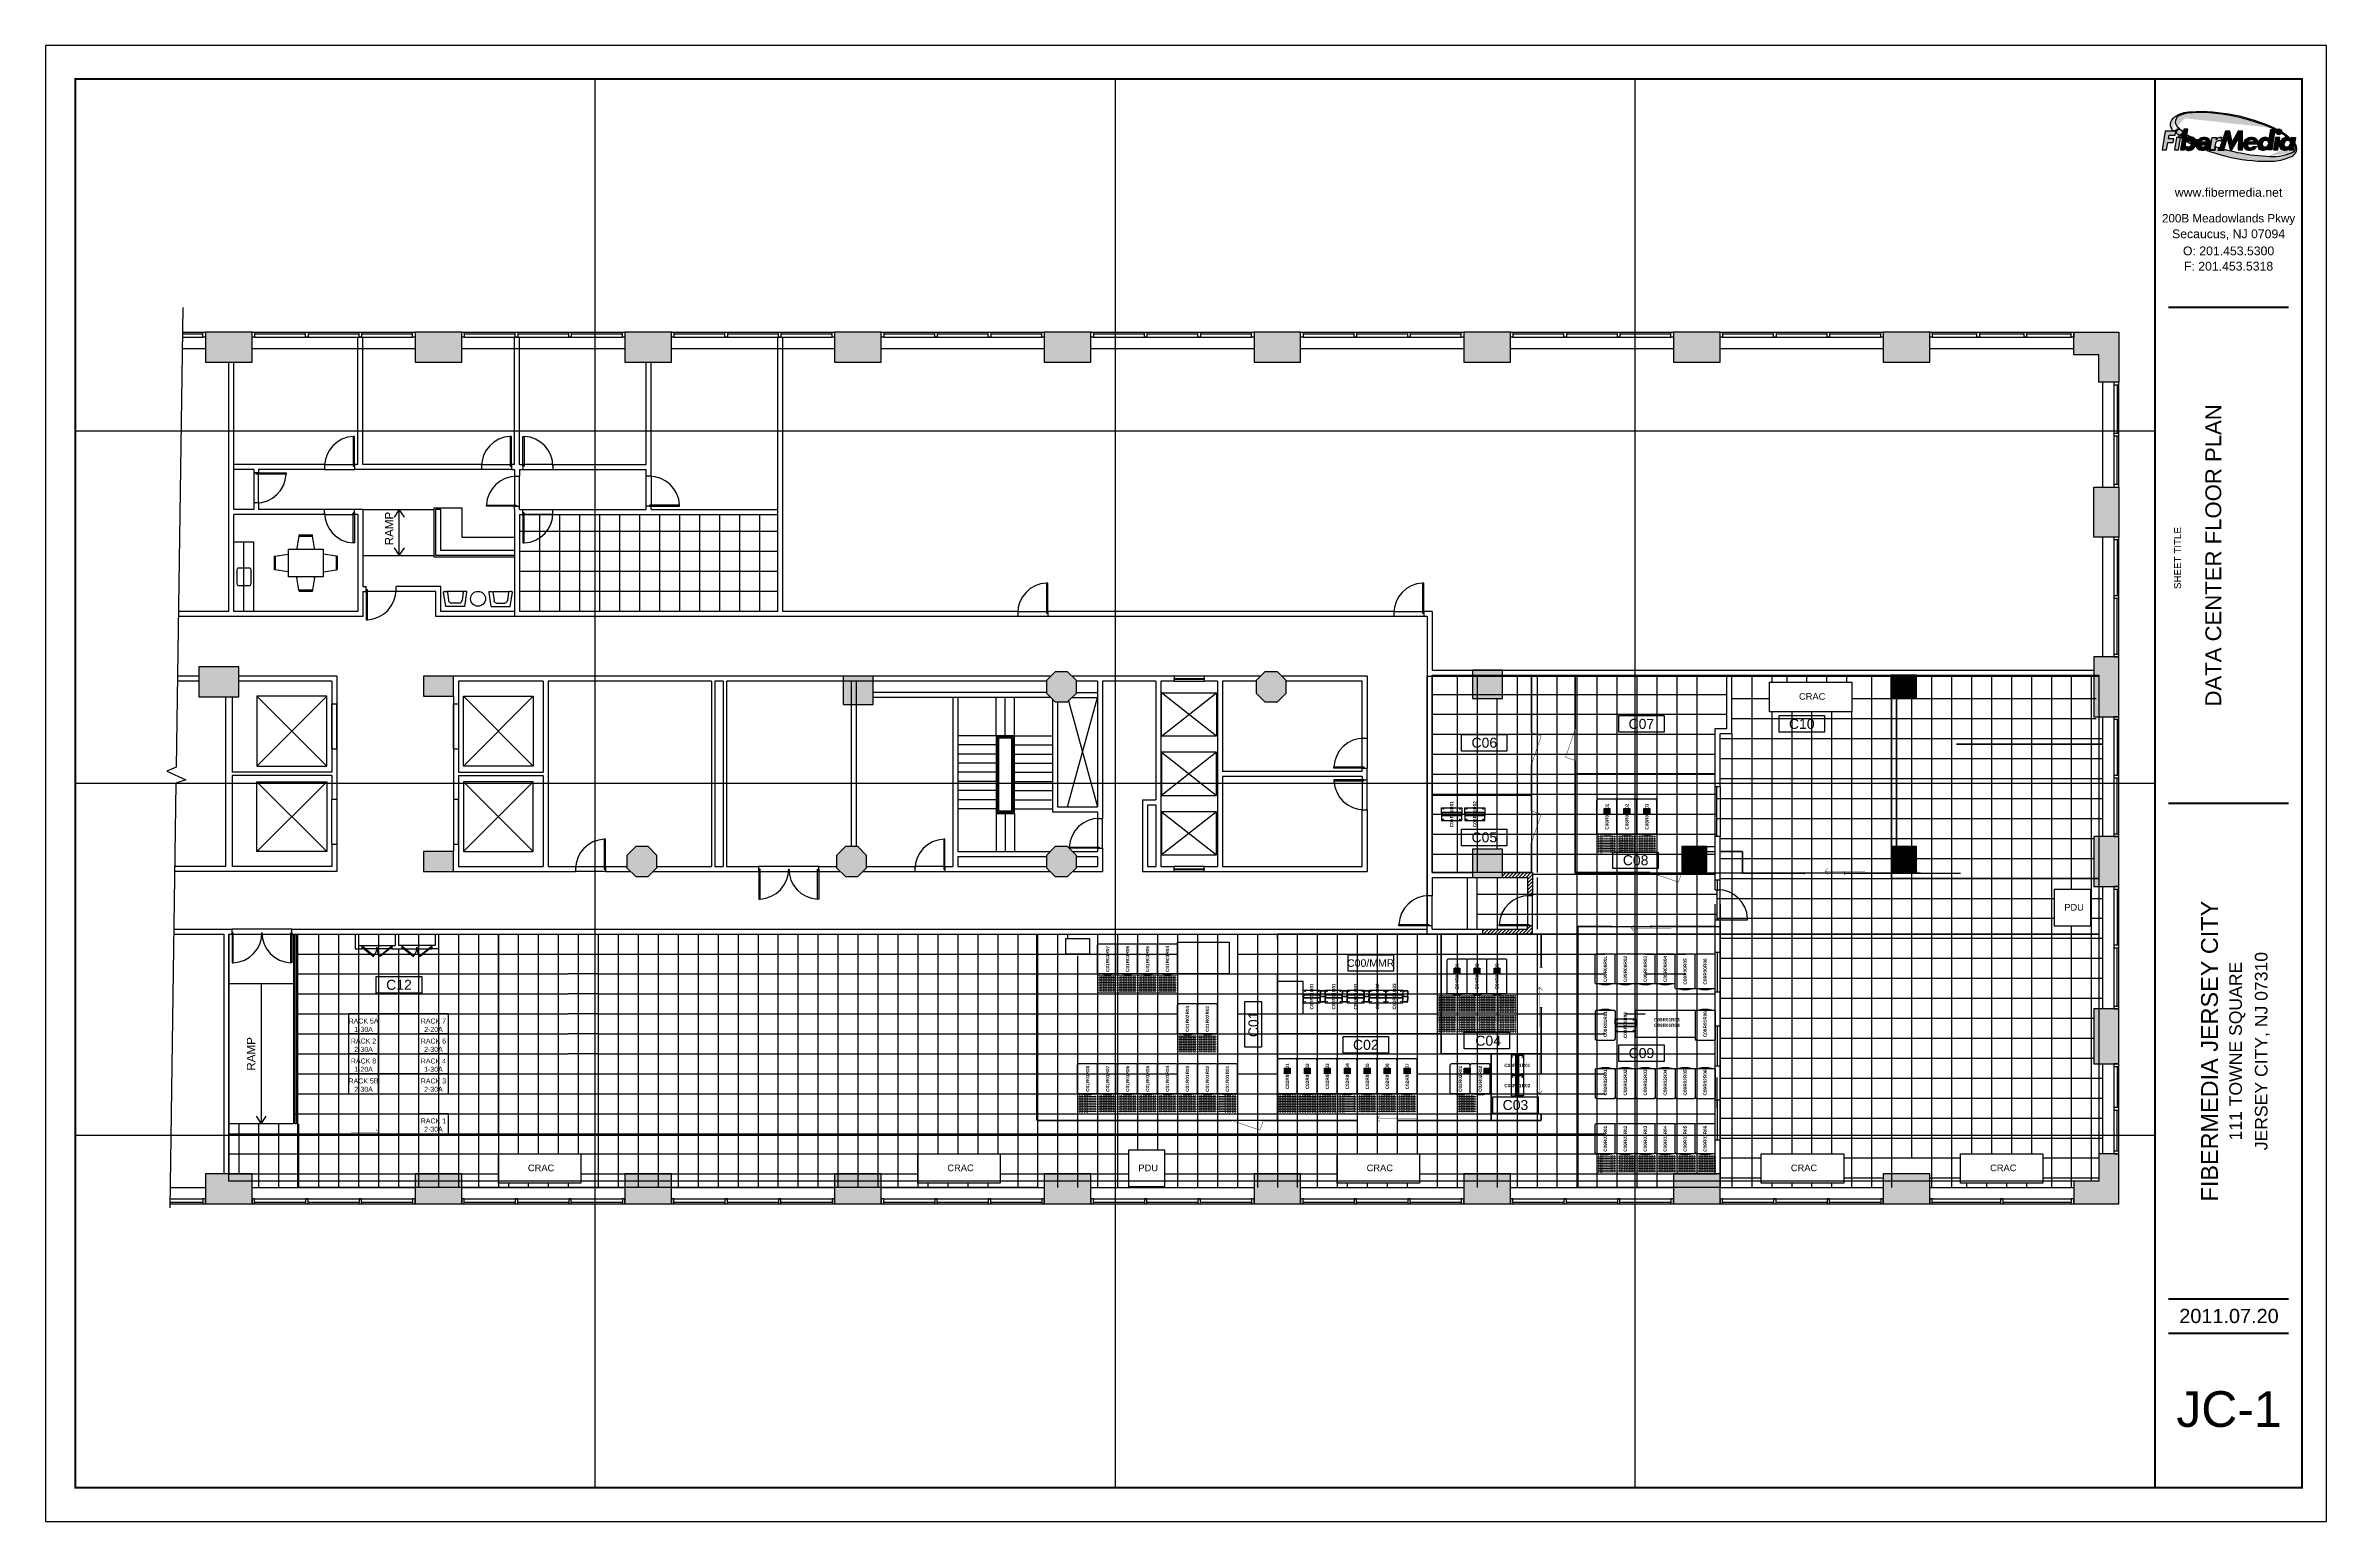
# Paper-space layout 'Layout1' of a CAD drawing. Header units: inches. Extents: x -0.2 to 16.8, y -0.2 to 10.8.
# The model-space entities are those that its viewports show. They can reach past a viewport. Long polylines and large blocks are cut down to what shows.
import ezdxf
from ezdxf.enums import TextEntityAlignment as Align

# ---------------------------------------------------------------- set-up
doc = ezdxf.new("R2010")
doc.units = ezdxf.units.IN
doc.header["$LTSCALE"] = 48
doc.header["$MEASUREMENT"] = 0
doc.linetypes.add('DASHED2', pattern=[0.375, 0.25, -0.125])
for name, color, linetype in [('A-ANNO-CAGE', 4, 'Continuous'), ('A-COLS', 6, 'Continuous'), ('A-COLS-PATT', 9, 'Continuous'), ('A-CORE-DOOR', 3, 'Continuous'), ('A-CORE-ELEV', 3, 'Continuous'), ('A-CORE-PART', 6, 'Continuous'), ('A-CORE-WIND', 3, 'Continuous'), ('A-CORE-WIND-SILL', 2, 'Continuous'), ('A-DIM-BREAK', 5, 'Continuous'), ('A-FLOR-CAGE', 3, 'Continuous'), ('A-FLOR-DOOR-HEAD', 2, 'Continuous'), ('A-FLOR-FIXT', 3, 'Continuous'), ('A-FLOR-FURN', 3, 'Continuous'), ('A-FLOR-GRID', 251, 'Continuous'), ('A-FLOR-RACK', 4, 'Continuous'), ('A-FLOR-RAIL', 3, 'Continuous'), ('A-FLOR-RAMP', 1, 'Continuous'), ('A-FLOR-STAIR', 1, 'Continuous'), ('FMG-TITLE', 4, 'Continuous')]:
    doc.layers.add(name, color=color, linetype=linetype)
doc.layers.add('DEFPOINTS2', color=7, linetype='Continuous', plot=False)
doc.styles.add('ATTR', font='romans.shx', dxfattribs={"width": 0.8, "height": 0.6})
doc.styles.add('CRR Text', font='arialbd.ttf', dxfattribs={"height": 4})
doc.styles.add('TITLES', font='arial.ttf')
doc.styles.add('TITLES-3', font='arial.ttf')
pattern_1 = [(45, (273270.213, 270585.158), (-2.1213203, 2.1213203), [])]

# ---------------------------------------------------------------- blocks, each defined once
blk = doc.blocks.new('A$C0594215C')
h = blk.add_hatch(color=252)
edge = h.paths.add_edge_path()
edge.add_arc((0.171, -2.083), 1.994, 62.7894, 63.2238)
edge.add_line((1.069, -0.303), (1.072, -0.289))
edge.add_line((1.072, -0.289), (1.04, -0.289))
edge.add_arc((0.171, -2.083), 1.994, 64.1609, 72.4907)
edge.add_arc((-0.528, -3.968), 4.003, 71.0703, 84.8793)
edge.add_arc((-0.328, -2.37), 2.394, 86.2276, 94.9024)
edge.add_arc((-0.457, -0.695), 0.714, 96.0967, 112.5899)
edge.add_arc((-0.693, -0.152), 0.122, 108.3256, 226.6407)
edge.add_arc((0.069, 0.589), 1.185, 224.4633, 227.3059)
edge.add_arc((-0.737, -0.349), 0.0671, 87.7889, 157.4045)
edge.add_line((-0.799, -0.323), (-0.854, -0.323))
edge.add_arc((-0.739, -0.202), 0.167, 124.0419, 226.356, ccw=False)
edge.add_arc((-0.514, -0.508), 0.547, 90.8299, 125.5691, ccw=False)
edge.add_arc((-0.361, -3.311), 3.354, 64.9513, 92.7567, ccw=False)
edge.add_arc((0.704, -1.147), 0.944, 65.1656, 67.8969, ccw=False)
edge.add_arc((1.137, -0.342), 0.0628, 125.6608, 149.403)
h = blk.add_hatch(color=150)
h.paths.add_polyline_path([(-0.944, -0.473), (-0.933, -0.404), (-0.816, -0.404), (-0.804, -0.331), (-1.005, -0.331), (-1.062, -0.683), (-0.978, -0.683), (-0.955, -0.544), (-0.852, -0.544), (-0.841, -0.473)])
h.paths.add_polyline_path([(-0.832, -0.683), (-0.754, -0.683), (-0.716, -0.445), (-0.793, -0.445)])
h.paths.add_polyline_path([(-0.792, -0.349, 1), (-0.682, -0.349, 1)])
h.paths.add_polyline_path([(-0.048, -0.489), (-0.04, -0.445), (-0.12, -0.445), (-0.158, -0.683), (-0.079, -0.683), (-0.058, -0.555, -0.245072), (-0.016, -0.517, -0.204968), (0.045, -0.516), (0.055, -0.443, 0.148076), (0.012, -0.448, 0.095823)])
h = blk.add_hatch(color=252)
edge = h.paths.add_edge_path()
edge.add_arc((-0.558, -0.115), 0.361, 236.5401, 237.5629)
edge.add_arc((0.529, 1.413), 2.236, 235.0372, 235.8469)
edge.add_line((-0.726, -0.437), (-0.707, -0.437))
edge.add_line((-0.707, -0.437), (-0.709, -0.449))
edge.add_arc((0.529, 1.413), 2.236, 236.3711, 236.9146)
edge.add_line((-0.691, -0.46), (-0.679, -0.382))
edge.add_arc((-0.744, -0.338), 0.0793, 260.6469, 326.0635, ccw=False)
edge = h.paths.add_edge_path()
edge.add_arc((0.069, 0.589), 1.185, 236.2251, 239.4956)
edge.add_arc((-0.52, -0.542), 0.111, 96.4802, 110.1386)
edge.add_arc((-0.53, -0.548), 0.114, 104.3187, 127.9229)
edge.add_line((-0.6, -0.458), (-0.59, -0.396))
edge = h.paths.add_edge_path()
edge.add_arc((-0.271, -0.588), 0.163, 144.0048, 152.479)
edge.add_arc((-0.582, -0.547), 0.171, 11.729, 13.1612)
edge.add_arc((-0.519, -0.529), 0.105, 11.0202, 27.1121)
edge.add_arc((0.145, 0.636), 1.254, 242.9463, 244.1288)
edge = h.paths.add_edge_path()
edge.add_arc((0.529, 1.408), 2.236, 239.9159, 242.2112)
edge.add_arc((-0.579, -0.56), 0.0667, 350.7832, 372.2464)
edge.add_arc((-0.558, -0.564), 0.0479, 22.6194, 62.361)
edge.add_arc((-0.559, -0.608), 0.0898, 75.1488, 106.0788)
edge.add_arc((-0.539, -0.601), 0.0905, 119.4301, 125.3108)
edge = h.paths.add_edge_path()
edge.add_line((-0.156, -0.589), (-0.329, -0.589))
edge.add_line((-0.329, -0.589), (-0.329, -0.609))
edge.add_arc((-0.29, -0.583), 0.0473, 213.887, 332.846)
edge.add_line((-0.248, -0.604), (-0.158, -0.604))
edge.add_line((-0.158, -0.604), (-0.156, -0.589))
edge = h.paths.add_edge_path()
edge.add_line((0.113, -0.675), (0.106, -0.696))
edge.add_line((0.106, -0.696), (-0.006, -0.696))
edge.add_line((-0.006, -0.696), (0.011, -0.645))
edge.add_arc((1.201, 3.259), 4.081, 252.0637, 253.0564, ccw=False)
edge.add_line((-0.056, -0.624), (-0.068, -0.696))
edge.add_line((-0.068, -0.696), (-0.173, -0.696))
edge.add_line((-0.173, -0.696), (-0.162, -0.627))
edge.add_arc((-0.281, -0.571), 0.131, 293.8965, 334.8573, ccw=False)
edge.add_arc((0.529, 1.413), 2.236, 250.2161, 254.8022)
edge.add_arc((0.929, 2.388), 3.284, 252.5363, 266.76)
edge.add_arc((0.896, 1.992), 2.887, 266.9601, 273.0399)
edge.add_arc((0.997, -0.05), 0.842, 273.5404, 296.6494)
edge.add_arc((1.319, -0.656), 0.157, 290.9961, 398.7429)
edge.add_line((1.441, -0.558), (1.437, -0.584))
edge.add_arc((1.338, -0.636), 0.112, -74.7907, 27.4974, ccw=False)
edge.add_arc((1.022, 0.074), 0.887, 262.5246, 292.9024, ccw=False)
edge.add_line((0.907, -0.806), (0.601, -0.778))
edge.add_arc((1.201, 3.259), 4.081, 254.5373, 261.5451, ccw=False)
h = blk.add_hatch(color=150)
h.paths.add_polyline_path([(-0.464, -0.651, 0.242231), (-0.43, -0.511, 0.229234), (-0.477, -0.448, 0.198165), (-0.556, -0.445, 0.157245), (-0.611, -0.479), (-0.581, -0.292), (-0.656, -0.292), (-0.719, -0.683), (-0.644, -0.683), (-0.637, -0.643, 0.218493), (-0.598, -0.685, 0.192269), (-0.529, -0.685, 0.152836)])
h.paths.add_polyline_path([(-0.539, -0.618, -0.348779), (-0.621, -0.606, -0.308396), (-0.619, -0.538, -0.10989), (-0.587, -0.51, -0.140323), (-0.533, -0.509, -0.182468), (-0.506, -0.538, -0.152595), (-0.51, -0.582, -0.194321)], flags=16)
blk.add_hatch(color=7).paths.add_polyline_path([(0.455, -0.331), (0.372, -0.331), (0.258, -0.533), (0.213, -0.331), (0.129, -0.331), (0.012, -0.683), (0.097, -0.683), (0.164, -0.462), (0.218, -0.683), (0.251, -0.683), (0.376, -0.465), (0.371, -0.683), (0.455, -0.683)])
h = blk.add_hatch(color=256)
h.paths.add_polyline_path([(1.063, -0.296), (0.983, -0.296), (0.954, -0.481, 0.166083), (0.913, -0.446, 0.192269), (0.844, -0.446, 0.130237), (0.782, -0.485, 0.276075), (0.745, -0.619, 0.229234), (0.792, -0.683, 0.161259), (0.878, -0.688, 0.125212), (0.928, -0.65), (0.923, -0.683), (1.003, -0.683)])
h.paths.add_polyline_path([(0.936, -0.524, -0.304796), (0.935, -0.592, -0.111952), (0.902, -0.621, -0.140323), (0.848, -0.622, -0.182468), (0.822, -0.593, -0.152595), (0.825, -0.549, -0.194321), (0.855, -0.513, -0.348779)], flags=16)
h = blk.add_hatch(color=7)
h.paths.add_polyline_path([(1.154, -0.445), (1.074, -0.445), (1.037, -0.683), (1.117, -0.683)])
h.paths.add_polyline_path([(1.082, -0.342, 1), (1.192, -0.342, 1)])
h = blk.add_hatch(color=252)
edge = h.paths.add_edge_path()
edge.add_arc((1.295, -0.524), 0.0907, 68.3504, 69.0893)
edge.add_arc((1.29, -0.533), 0.101, 68.267, 96.4055)
edge.add_line((1.278, -0.433), (1.249, -0.406))
edge.add_arc((0.171, -2.083), 1.994, 57.274, 59.1837)
edge.add_arc((1.137, -0.342), 0.0628, 332.5702, 357.8214)
edge.add_arc((0.704, -1.147), 0.944, 48.5824, 58.3167, ccw=False)
h = blk.add_hatch(color=150)
h.paths.add_polyline_path([(-0.342, -0.613), (-0.342, -0.576), (-0.161, -0.576, 0.340467), (-0.189, -0.464, 0.506645), (-0.414, -0.547, 0.158656), (-0.407, -0.643, 0.157691), (-0.353, -0.687, 0.137177), (-0.255, -0.687, 0.243345), (-0.172, -0.617), (-0.241, -0.617, -0.54938)])
h.paths.add_polyline_path([(-0.339, -0.534, -0.526598), (-0.237, -0.499, -0.268692), (-0.224, -0.534)], flags=16)
h = blk.add_hatch(color=7)
h.paths.add_polyline_path([(0.701, -0.464, 0.506645), (0.477, -0.547, 0.158656), (0.483, -0.643, 0.157691), (0.538, -0.687, 0.137177), (0.635, -0.687, 0.243345), (0.719, -0.617), (0.65, -0.617, -0.54938), (0.548, -0.613), (0.548, -0.576), (0.729, -0.576, 0.340467)])
h.paths.add_polyline_path([(0.671, -0.534), (0.556, -0.534, -0.526598), (0.658, -0.499, -0.268692)], flags=16)
h = blk.add_hatch(color=256)
h.paths.add_polyline_path([(1.324, -0.446, 0.192269), (1.255, -0.446, 0.130237), (1.193, -0.485, 0.276075), (1.156, -0.619, 0.229234), (1.203, -0.683, 0.161259), (1.289, -0.688, 0.125212), (1.339, -0.65), (1.334, -0.683), (1.414, -0.683), (1.451, -0.445), (1.371, -0.445), (1.366, -0.481, 0.166083)])
h.paths.add_polyline_path([(1.348, -0.524, -0.308396), (1.346, -0.593, -0.10989), (1.314, -0.621, -0.140323), (1.26, -0.622, -0.182468), (1.233, -0.593, -0.152595), (1.237, -0.549, -0.194321), (1.266, -0.513, -0.348779)], flags=16)
blk.add_line((1.334, -0.683), (1.414, -0.683))
at = {"color": 252}
for points in [[(1.083, -0.31, 0.001895), (1.069, -0.303), (1.072, -0.289), (1.04, -0.289, 0.036362), (0.771, -0.182, 0.060326), (-0.17, 0.019, 0.037869), (-0.532, 0.015, 0.07209), (-0.731, -0.035, 0.567589), (-0.777, -0.241, 0.012404), (-0.734, -0.282, 0.313456), (-0.799, -0.323), (-0.854, -0.323, -0.478659), (-0.832, -0.063, -0.15275), (-0.522, 0.039, -0.121923), (1.059, -0.273, -0.011918), (1.1, -0.291, 0.103967)], [(-0.757, -0.416, 0.004463), (-0.752, -0.419, 0.003533), (-0.726, -0.437), (-0.707, -0.437), (-0.709, -0.449, 0.002372), (-0.691, -0.46), (-0.679, -0.382, -0.293447)], [(-0.59, -0.396, 0.014271), (-0.532, -0.432, 0.059667), (-0.558, -0.438, 0.103358), (-0.6, -0.458)], [(1.328, -0.44, 0.003224), (1.327, -0.439, 0.123398), (1.278, -0.433), (1.249, -0.406, 0.008333), (1.193, -0.371, 0.110627), (1.2, -0.344, -0.042499)], [(-0.591, -0.527, 0.010016), (-0.513, -0.57, 0.093926), (-0.514, -0.546, 0.175165), (-0.536, -0.522, 0.135783), (-0.584, -0.522, 0.025665)], [(-0.403, -0.492, 0.036993), (-0.415, -0.513, 0.006249), (-0.416, -0.509, 0.07033), (-0.426, -0.481, 0.00516)], [(-0.156, -0.589), (-0.329, -0.589), (-0.329, -0.609, 0.57131), (-0.248, -0.604), (-0.158, -0.604)], [(0.113, -0.675), (0.106, -0.696), (-0.006, -0.696), (0.011, -0.645, -0.004332), (-0.056, -0.624), (-0.068, -0.696), (-0.173, -0.696), (-0.162, -0.627, -0.180653), (-0.227, -0.691, 0.020013), (-0.057, -0.745, 0.062143), (0.743, -0.891, 0.026534), (1.049, -0.891, 0.101175), (1.375, -0.803, 0.508135), (1.441, -0.558), (1.437, -0.584, -0.47852), (1.368, -0.744, -0.13333), (0.907, -0.806), (0.601, -0.778, -0.030587)]]:
    blk.add_lwpolyline(points, format="xyb", close=True, dxfattribs=at)
at = {"color": 150}
for points in [[(-1.062, -0.683), (-0.978, -0.683), (-0.955, -0.544), (-0.852, -0.544), (-0.841, -0.473), (-0.944, -0.473), (-0.933, -0.404), (-0.816, -0.404), (-0.804, -0.331), (-1.005, -0.331), (-1.062, -0.683)], [(-0.754, -0.683), (-0.716, -0.445), (-0.793, -0.445), (-0.832, -0.683)]]:
    blk.add_lwpolyline(points, close=True, dxfattribs=at)
for points in [[(-0.611, -0.479), (-0.581, -0.292), (-0.656, -0.292), (-0.719, -0.683), (-0.644, -0.683), (-0.637, -0.643, 0.218493), (-0.598, -0.685, 0.192269), (-0.529, -0.685, 0.152836), (-0.464, -0.651, 0.242231), (-0.43, -0.511, 0.229234), (-0.477, -0.448, 0.198165), (-0.556, -0.445, 0.162283), (-0.612, -0.481)], [(-0.618, -0.476, 0.000165), (-0.618, -0.476, 0.000165)]]:
    blk.add_lwpolyline(points, format="xyb", dxfattribs=at)
at = {"color": 7}
blk.add_lwpolyline([(0.455, -0.683), (0.455, -0.331), (0.372, -0.331), (0.258, -0.533), (0.213, -0.331), (0.129, -0.331), (0.012, -0.683), (0.097, -0.683), (0.164, -0.462), (0.218, -0.683), (0.251, -0.683), (0.376, -0.465), (0.371, -0.683), (0.455, -0.683)], dxfattribs=at)
for points in [[(0.954, -0.481), (0.983, -0.296), (1.063, -0.296), (1.003, -0.683), (0.923, -0.683), (0.928, -0.65, -0.125212), (0.878, -0.688, -0.161259), (0.792, -0.683, -0.229234), (0.745, -0.619, -0.276075), (0.782, -0.485, -0.130237), (0.844, -0.446, -0.192269), (0.913, -0.446, -0.166083)], [(0.65, -0.617), (0.719, -0.617, -0.243345), (0.635, -0.687, -0.137177), (0.538, -0.687, -0.157691), (0.483, -0.643, -0.158656), (0.477, -0.547, -0.506645), (0.701, -0.464, -0.340467), (0.729, -0.576), (0.548, -0.576), (0.548, -0.613, 0.54938)], [(0.658, -0.499, -0.268692), (0.671, -0.534), (0.556, -0.534, -0.526598)], [(0.936, -0.524, 0.348779), (0.855, -0.513, 0.194321), (0.825, -0.549, 0.152595), (0.822, -0.593, 0.182468), (0.848, -0.622, 0.140323), (0.902, -0.621, 0.111952), (0.935, -0.592, 0.304796)]]:
    blk.add_lwpolyline(points, format="xyb", close=True, dxfattribs=at)
at = {"color": 150}
for points in [[(-0.621, -0.606, 0.348779), (-0.539, -0.618, 0.194321), (-0.51, -0.582, 0.152595), (-0.506, -0.538, 0.182468), (-0.533, -0.509, 0.140323), (-0.587, -0.51, 0.111952), (-0.619, -0.539, 0.304796)], [(-0.241, -0.617), (-0.172, -0.617, -0.243345), (-0.255, -0.687, -0.137177), (-0.353, -0.687, -0.157691), (-0.407, -0.643, -0.158656), (-0.414, -0.547, -0.506645), (-0.189, -0.464, -0.340467), (-0.161, -0.576), (-0.342, -0.576), (-0.342, -0.613, 0.54938)], [(-0.237, -0.499, -0.268692), (-0.224, -0.534), (-0.339, -0.534, -0.526598)], [(-0.079, -0.683), (-0.158, -0.683), (-0.12, -0.445), (-0.04, -0.445), (-0.048, -0.489, -0.093592), (0.01, -0.449, -0.153751), (0.055, -0.443), (0.045, -0.516, 0.204968), (-0.016, -0.517, 0.245072), (-0.058, -0.555)]]:
    blk.add_lwpolyline(points, format="xyb", close=True, dxfattribs=at)
at = {"color": 7}
blk.add_lwpolyline([(1.074, -0.445), (1.037, -0.683), (1.117, -0.683), (1.154, -0.445)], close=True, dxfattribs=at)
for points in [[(1.371, -0.445), (1.451, -0.445), (1.414, -0.683), (1.334, -0.683), (1.339, -0.65, -0.125212), (1.289, -0.688, -0.161259), (1.203, -0.683, -0.229234), (1.156, -0.619, -0.276075), (1.193, -0.485, -0.130237), (1.255, -0.446, -0.192269), (1.324, -0.446, -0.166083), (1.366, -0.481)], [(1.348, -0.524, 0.348779), (1.266, -0.513, 0.194321), (1.237, -0.549, 0.152595), (1.233, -0.593, 0.182468), (1.26, -0.622, 0.140323), (1.314, -0.621, 0.111952), (1.346, -0.592, 0.304796)]]:
    blk.add_lwpolyline(points, format="xyb", close=True)
at = {"color": 252}
blk.add_lwpolyline([(1.431, -0.574, 0.012864), (1.428, -0.569)], format="xyb", dxfattribs=at)
at = {"color": 150}
blk.add_circle((-0.737, -0.349), 0.0551, dxfattribs=at)
at = {"color": 7}
blk.add_circle((1.137, -0.342), 0.0551, dxfattribs=at)
blk = doc.blocks.new('FBRMD-11-17-TITLE')
at = {"color": 5, "const_width": 0.0148}
blk.add_lwpolyline([(0.222, 0.25), (15.722, 0.25), (15.722, 10.75), (0.222, 10.75)], close=True, dxfattribs=at)
for points in [[(15.722, 0.25), (16.819, 0.25), (16.819, 10.75), (15.722, 10.75)], [(16.72, 9.048), (15.822, 9.048)], [(16.72, 5.353), (15.822, 5.353)], [(16.72, 1.657), (15.822, 1.657)], [(16.72, 1.402), (15.822, 1.402)]]:
    blk.add_lwpolyline(points, dxfattribs=at)
at = {"layer": 'Defpoints'}
blk.add_lwpolyline([(0, 0), (17, 0), (17, 11), (0, 11)], close=True, dxfattribs=at)
at = {"layer": 'DEFPOINTS2'}
for p, q in [((4.097, 0.25), (4.097, 10.75)), ((7.972, 10.75), (7.972, 0.25)), ((11.847, 0.25), (11.847, 10.75)), ((15.722, 8.125), (0.222, 8.125)), ((15.722, 5.5), (0.222, 5.5)), ((15.722, 2.875), (0.222, 2.875))]:
    blk.add_line(p, q, dxfattribs=at)
at = {"xscale": 0.3953900133538824, "yscale": 0.3953900133538824, "zscale": 0.3953900133538824}
blk.add_blockref('A$C0594215C', (16.196, 10.492), dxfattribs=at)
at = {"layer": 'FMG-TITLE', "style": 'TITLES'}
for s, height, p in [('www.fibermedia.net', 0.06533, (16.271, 9.873)), ('200B Meadowlands Pkwy', 0.06207, (16.271, 9.682)), ('Secaucus, NJ 07094', 0.06533, (16.271, 9.564)), ('O: 201.453.5300', 0.06533, (16.271, 9.437)), ('F: 201.453.5318', 0.06533, (16.271, 9.323))]:
    blk.add_text(s, height=height, dxfattribs=at).set_placement(p, align=Align.CENTER)
blk.add_text('SHEET TITLE', height=0.05227, rotation=90, dxfattribs=at).set_placement((15.917, 6.949))
at = {"layer": 'FMG-TITLE'}
for tag, height, style, p in [('SHEETNAME1', 0.118, 'TITLES-3', (16.216, 7.2)), ('SHEETNAME2', 0.118, 'TITLES-3', (16.413, 7.2)), ('SHEETNAME3', 0.118, 'TITLES-3', (16.595, 7.2)), ('BUILDINGNAME', 0.125, 'TITLES', (16.191, 3.505)), ('BUILDINGADDRESS', 0.0938, 'TITLES-3', (16.37, 3.505)), ('BUILDINGADDRESS2', 0.0938, 'TITLES-3', (16.561, 3.505))]:
    blk.add_attdef(tag, text='', height=height, rotation=90, dxfattribs=dict(at, style=style)).set_placement(p, align=Align.CENTER)
for tag, height, style, p in [('DATE', 0.106, 'TITLES-3', (16.274, 1.531)), ('SHEET', 0.266, 'TITLES', (16.274, 0.837))]:
    blk.add_attdef(tag, text='', height=height, dxfattribs=dict(at, style=style)).set_placement(p, align=Align.MIDDLE_CENTER)
blk = doc.blocks.new('CEILING')
at = {"layer": 'A-FLOR-DOOR-HEAD'}
for p, q in [((276273.3, 270170.2), (276273.3, 270132.2)), ((276279.3, 270132.2), (276279.3, 270168.2)), ((276358.4, 270178.2), (276394.4, 270178.2)), ((276358.4, 270172.2), (276394.4, 270172.2)), ((276546.9, 270178.2), (276582.9, 270178.2)), ((276582.9, 270172.2), (276546.9, 270172.2)), ((276586.9, 270164.2), (276586.9, 270128.2)), ((276592.9, 270128.2), (276592.9, 270164.2)), ((276632.9, 270178.2), (276596.9, 270178.2)), ((276596.9, 270172.2), (276632.9, 270172.2)), ((276745.1, 270128.2), (276745.1, 270164.2)), ((276751.1, 270164.2), (276751.1, 270128.2)), ((276394.4, 270124.2), (276358.4, 270124.2)), ((276358.4, 270118.2), (276394.4, 270118.2)), ((276596.9, 270124.2), (276632.9, 270124.2)), ((276632.9, 270118.2), (276596.9, 270118.2)), ((276444.4, 270025.9), (276408.4, 270025.9)), ((277191.4, 270001.9), (277227.4, 270001.9)), ((277227.4, 269995.9), (277191.4, 269995.9)), ((277643.3, 270001.9), (277679.3, 270001.9)), ((277679.3, 269995.9), (277643.3, 269995.9)), ((277415.3, 269923.9), (277379.3, 269923.9)), ((277379.3, 269917.9), (277415.3, 269917.9)), ((276367.3, 269836.9), (276367.3, 269890.9)), ((276373.3, 269890.9), (276373.3, 269836.9)), ((276513.3, 269836.9), (276513.3, 269890.9)), ((276519.3, 269890.9), (276519.3, 269836.9)), ((277605.3, 269813.6), (277605.3, 269849.6)), ((277611.3, 269849.6), (277611.3, 269813.6)), ((277605.3, 269799.6), (277605.3, 269763.6)), ((277611.3, 269763.6), (277611.3, 269799.6)), ((276367.3, 269722.2), (276367.3, 269776.2)), ((276373.3, 269776.2), (276373.3, 269722.2)), ((276513.3, 269776.2), (276513.3, 269722.2)), ((276519.3, 269722.2), (276519.3, 269776.2)), ((278029.3, 269731.2), (278029.3, 269791.2)), ((278035.3, 269791.2), (278035.3, 269731.2)), ((277287.3, 269753.2), (277287.3, 269717.2)), ((277293.3, 269717.2), (277293.3, 269753.2)), ((276660, 269695.2), (276696, 269695.2)), ((276952.3, 269695.2), (276880.3, 269695.2)), ((277103.9, 269695.2), (277067.9, 269695.2)), ((277415.3, 269695.2), (277379.3, 269695.2)), ((276696, 269689.2), (276660, 269689.2)), ((276880.3, 269689.2), (276952.3, 269689.2)), ((277067.9, 269689.2), (277103.9, 269689.2)), ((277379.3, 269689.2), (277415.3, 269689.2)), ((278276.3, 269687.2), (278324.3, 269687.2)), ((277683.3, 269660.2), (277683.3, 269624.2)), ((277689.3, 269624.3), (277689.3, 269660.2)), ((277803.8, 269660.2), (277803.8, 269624.2)), ((277809.8, 269624.2), (277809.8, 269660.2)), ((278029.3, 269614.2), (278029.3, 269650.2)), ((278035.3, 269650.2), (278035.3, 269614.2)), ((276319.3, 269620.2), (276247.3, 269620.2)), ((276247.3, 269614.2), (276319.3, 269614.2)), ((277904.3, 269614.2), (277952.3, 269614.2)), ((276403.3, 269600.6), (276439.3, 269600.6)), ((276439.3, 269596.6), (276403.3, 269596.6)), ((276487.3, 269600.6), (276451.3, 269600.6)), ((276451.3, 269596.6), (276487.3, 269596.6)), ((276400, 269374.2), (276448, 269374.2))]:
    blk.add_line(p, q, dxfattribs=at)
blk = doc.blocks.new('BRUSHTILE')
h = blk.add_hatch()
h.set_pattern_fill('ANSI36', color=256, scale=4, angle=135, style=0)
h.paths.add_polyline_path([(-9.5, 6), (-12, 6), (-12, 0), (-9.5, 0)])
h.paths.add_polyline_path([(-12, 6), (-14.5, 6), (-14.5, 0), (-12, 0)])
blk.add_line((-12, 0), (-12, 6))
for points in [[(-15.5, 0), (-15.5, 7), (-8.5, 7), (-8.5, 0)], [(-14.5, 0), (-14.5, 6), (-9.5, 6), (-9.5, 0)]]:
    blk.add_lwpolyline(points)
blk = doc.blocks.new('VENTTILE')
for centre in [(-22, 22), (-22, 21), (-22, 20), (-22, 19), (-22, 18), (-22, 17), (-22, 16), (-22, 15), (-22, 14), (-22, 13), (-22, 12), (-22, 11), (-22, 10), (-22, 9), (-22, 8), (-22, 7), (-22, 6), (-22, 5), (-22, 4), (-22, 3), (-22, 2), (-21, 21.5), (-21, 20.5), (-21, 19.5), (-21, 18.5), (-21, 17.5), (-21, 16.5), (-21, 15.5), (-21, 14.5), (-21, 13.5), (-21, 12.5), (-21, 11.5), (-21, 10.5), (-21, 9.5), (-21, 8.5), (-21, 7.5), (-21, 6.5), (-21, 5.5), (-21, 4.5), (-21, 3.5), (-21, 2.5), (-20, 22), (-20, 21), (-20, 20), (-20, 19), (-20, 18), (-20, 17), (-20, 16), (-20, 15), (-20, 14), (-20, 13), (-20, 12), (-20, 11), (-20, 10), (-20, 9), (-20, 8), (-20, 7), (-20, 6), (-20, 5), (-20, 4), (-20, 3), (-20, 2), (-19, 21.5), (-19, 20.5), (-19, 19.5), (-19, 18.5), (-19, 17.5), (-19, 16.5), (-19, 15.5), (-19, 14.5), (-19, 13.5), (-19, 12.5), (-19, 11.5), (-19, 10.5), (-19, 9.5), (-19, 8.5), (-19, 7.5), (-19, 6.5), (-19, 5.5), (-19, 4.5), (-19, 3.5), (-19, 2.5), (-18, 22), (-18, 21), (-18, 20), (-18, 19), (-18, 18), (-18, 17), (-18, 16), (-18, 15), (-18, 14), (-18, 13), (-18, 12), (-18, 11), (-18, 10), (-18, 9), (-18, 8), (-18, 7), (-18, 6), (-18, 5), (-18, 4), (-18, 3), (-18, 2), (-17, 21.5), (-17, 20.5), (-17, 19.5), (-17, 18.5), (-17, 17.5), (-17, 16.5), (-17, 15.5), (-17, 14.5), (-17, 13.5), (-17, 12.5), (-17, 11.5), (-17, 10.5), (-17, 9.5), (-17, 8.5), (-17, 7.5), (-17, 6.5), (-17, 5.5), (-17, 4.5), (-17, 3.5), (-17, 2.5), (-16, 22), (-16, 21), (-16, 20), (-16, 19), (-16, 18), (-16, 17), (-16, 16), (-16, 15), (-16, 14), (-16, 13), (-16, 12), (-16, 11), (-16, 10), (-16, 9), (-16, 8), (-16, 7), (-16, 6), (-16, 5), (-16, 4), (-16, 3), (-16, 2), (-15, 21.5), (-15, 20.5), (-15, 19.5), (-15, 18.5), (-15, 17.5), (-15, 16.5), (-15, 15.5), (-15, 14.5), (-15, 13.5), (-15, 12.5), (-15, 11.5), (-15, 10.5), (-15, 9.5), (-15, 8.5), (-15, 7.5), (-15, 6.5), (-15, 5.5), (-15, 4.5), (-15, 3.5), (-15, 2.5), (-14, 22), (-14, 21), (-14, 20), (-14, 19), (-14, 18), (-14, 17), (-14, 16), (-14, 15), (-14, 14), (-14, 13), (-14, 12), (-14, 11), (-14, 10), (-14, 9), (-14, 8), (-14, 7), (-14, 6), (-14, 5), (-14, 4), (-14, 3), (-14, 2), (-13, 21.5), (-13, 20.5), (-13, 19.5), (-13, 18.5), (-13, 17.5), (-13, 16.5), (-13, 15.5), (-13, 14.5), (-13, 13.5), (-13, 12.5), (-13, 11.5), (-13, 10.5), (-13, 9.5), (-13, 8.5), (-13, 7.5), (-13, 6.5), (-13, 5.5), (-13, 4.5), (-13, 3.5), (-13, 2.5), (-12, 22), (-12, 21), (-12, 20), (-12, 19), (-12, 18), (-12, 17), (-12, 16), (-12, 15), (-12, 14), (-12, 13), (-12, 12), (-12, 11), (-12, 10), (-12, 9), (-12, 8), (-12, 7), (-12, 6), (-12, 5), (-12, 4), (-12, 3), (-12, 2), (-11, 21.5), (-11, 20.5), (-11, 19.5), (-11, 18.5), (-11, 17.5), (-11, 16.5), (-11, 15.5), (-11, 14.5), (-11, 13.5), (-11, 12.5), (-11, 11.5), (-11, 10.5), (-11, 9.5), (-11, 8.5), (-11, 7.5), (-11, 6.5), (-11, 5.5), (-11, 4.5), (-11, 3.5), (-11, 2.5), (-10, 22), (-10, 21), (-10, 20), (-10, 19), (-10, 18), (-10, 17), (-10, 16), (-10, 15), (-10, 14), (-10, 13), (-10, 12), (-10, 11), (-10, 10), (-10, 9), (-10, 8), (-10, 7), (-10, 6), (-10, 5), (-10, 4), (-10, 3), (-10, 2), (-9, 21.5), (-9, 20.5), (-9, 19.5), (-9, 18.5), (-9, 17.5), (-9, 16.5), (-9, 15.5), (-9, 14.5), (-9, 13.5), (-9, 12.5), (-9, 11.5), (-9, 10.5), (-9, 9.5), (-9, 8.5), (-9, 7.5), (-9, 6.5), (-9, 5.5), (-9, 4.5), (-9, 3.5), (-9, 2.5), (-8, 22), (-8, 21), (-8, 20), (-8, 19), (-8, 18), (-8, 17), (-8, 16), (-8, 15), (-8, 14), (-8, 13), (-8, 12), (-8, 11), (-8, 10), (-8, 9), (-8, 8), (-8, 7), (-8, 6), (-8, 5), (-8, 4), (-8, 3), (-8, 2), (-7, 21.5), (-7, 20.5), (-7, 19.5), (-7, 18.5), (-7, 17.5), (-7, 16.5), (-7, 15.5), (-7, 14.5), (-7, 13.5), (-7, 12.5), (-7, 11.5), (-7, 10.5), (-7, 9.5), (-7, 8.5), (-7, 7.5), (-7, 6.5), (-7, 5.5), (-7, 4.5), (-7, 3.5), (-7, 2.5), (-6, 22), (-6, 21), (-6, 20), (-6, 19), (-6, 18), (-6, 17), (-6, 16), (-6, 15), (-6, 14), (-6, 13), (-6, 12), (-6, 11), (-6, 10), (-6, 9), (-6, 8), (-6, 7), (-6, 6), (-6, 5), (-6, 4), (-6, 3), (-6, 2), (-5, 21.5), (-5, 20.5), (-5, 19.5), (-5, 18.5), (-5, 17.5), (-5, 16.5), (-5, 15.5), (-5, 14.5), (-5, 13.5), (-5, 12.5), (-5, 11.5), (-5, 10.5), (-5, 9.5), (-5, 8.5), (-5, 7.5), (-5, 6.5), (-5, 5.5), (-5, 4.5), (-5, 3.5), (-5, 2.5), (-4, 22), (-4, 21), (-4, 20), (-4, 19), (-4, 18), (-4, 17), (-4, 16), (-4, 15), (-4, 14), (-4, 13), (-4, 12), (-4, 11), (-4, 10), (-4, 9), (-4, 8), (-4, 7), (-4, 6), (-4, 5), (-4, 4), (-4, 3), (-4, 2), (-3, 21.5), (-3, 20.5), (-3, 19.5), (-3, 18.5), (-3, 17.5), (-3, 16.5), (-3, 15.5), (-3, 14.5), (-3, 13.5), (-3, 12.5), (-3, 11.5), (-3, 10.5), (-3, 9.5), (-3, 8.5), (-3, 7.5), (-3, 6.5), (-3, 5.5), (-3, 4.5), (-3, 3.5), (-3, 2.5), (-2, 22), (-2, 21), (-2, 20), (-2, 19), (-2, 18), (-2, 17), (-2, 16), (-2, 15), (-2, 14), (-2, 13), (-2, 12), (-2, 11), (-2, 10), (-2, 9), (-2, 8), (-2, 7), (-2, 6), (-2, 5), (-2, 4), (-2, 3), (-2, 2)]:
    blk.add_circle(centre, 0.0938)
blk = doc.blocks.new('tripplite-sr36ub-l')
for p, q in [((1, 24), (0, 23)), ((0, 1), (0, 23)), ((0, 1), (1, 0)), ((1, 24), (35, 24)), ((36, 23), (35, 24)), ((35, 0), (36, 1)), ((36, 1), (36, 23)), ((1, 0), (35, 0))]:
    blk.add_line(p, q)
blk.add_arc((27.625, 12), 28.625, 164.810713, 195.189287)
at = {"style": 'CRR Text'}
for tag, p in [('CG', (7.5, 12)), ('RW', (18, 12)), ('RK', (28.5, 12))]:
    blk.add_attdef(tag, text='', height=4, dxfattribs=at).set_placement(p, align=Align.MIDDLE_CENTER)
blk = doc.blocks.new('tripplite-sr42ub-l')
for p, q in [((1, 24), (0, 23)), ((0, 1), (0, 23)), ((0, 1), (1, 0)), ((1, 24), (41, 24)), ((1, 0), (41, 0)), ((42, 23), (41, 24)), ((41, 0), (42, 1)), ((42, 1), (42, 23))]:
    blk.add_line(p, q)
blk.add_arc((27.625, 12), 28.625, 164.810713, 195.189287)
at = {"style": 'CRR Text'}
for tag, p in [('CG', (10.5, 12)), ('RW', (21, 12)), ('RK', (31.5, 12))]:
    blk.add_attdef(tag, text='', height=4, dxfattribs=at).set_placement(p, align=Align.MIDDLE_CENTER)
blk = doc.blocks.new('tripplite-sr36ub-r')
for p, q in [((-35, 0), (-36, -1)), ((-1, 0), (-35, 0)), ((0, -1), (-1, 0)), ((-36, -1), (-36, -23)), ((-36, -23), (-35, -24)), ((-1, -24), (-35, -24)), ((-1, -24), (0, -23)), ((0, -1), (0, -23))]:
    blk.add_line(p, q)
blk.add_arc((-27.6, -12), 28.6, 344.8107, 15.1893)
at = {"style": 'CRR Text'}
for tag, p in [('CG', (-27.3, -12)), ('RW', (-16.8, -12)), ('RK', (-6.3, -12))]:
    blk.add_attdef(tag, text='', height=4, dxfattribs=at).set_placement(p, align=Align.MIDDLE_CENTER)
blk = doc.blocks.new('twopost23')
for p, q in [((-7.5, 24.28), (-7.5, 0.03)), ((-1.5, 24.28), (-7.5, 24.28)), ((-7.5, 0.03), (-1.5, 0.03)), ((-1.875, 0.03), (-1.875, 24.28)), ((1.5, 24.31), (-1.5, 24.31)), ((-1.5, 23.045), (-1.5, 24.31)), ((-1.5, 24.31), (-1.5, 23.045)), ((-1.5, 0.03), (-1.5, 24.28)), ((-1.45, 23.045), (-1.5, 23.045)), ((-1.5, 23.045), (-1.45, 23.045)), ((-1.45, 1.265), (-1.5, 1.265)), ((-1.5, 1.265), (-1.5, 0)), ((-1.5, 0), (-1.5, 1.265)), ((-1.5, 1.265), (-1.45, 1.265)), ((1.5, 0), (-1.5, 0)), ((-1.25, 23.245), (-1.25, 23.94)), ((-1.25, 1.065), (-1.25, 0.37)), ((-1.05, 24.14), (1.05, 24.14)), ((-1.05, 0.17), (1.05, 0.17)), ((1.25, 23.94), (1.25, 23.245)), ((1.25, 0.37), (1.25, 1.065)), ((1.45, 23.045), (1.5, 23.045)), ((1.45, 1.265), (1.5, 1.265)), ((1.5, 23.045), (1.5, 24.31)), ((1.5, 0.03), (1.5, 24.28)), ((1.5, 24.28), (7.5, 24.28)), ((1.5, 1.265), (1.5, 0)), ((7.5, 0.03), (1.5, 0.03)), ((1.875, 0.03), (1.875, 24.28)), ((7.5, 24.28), (7.5, 0.03))]:
    blk.add_line(p, q)
for centre in [(-6.25, 22.16), (-6.25, 2.16), (6.25, 22.16), (6.25, 2.16)]:
    blk.add_circle(centre, 0.375)
for centre, start, end in [((-1.45, 23.245), 270, 0), ((-1.45, 1.065), 0, 90), ((-1.05, 23.94), 90, 180), ((-1.05, 0.37), 180, 270), ((1.05, 23.94), 0, 90), ((1.05, 0.37), 270, 0), ((1.45, 23.245), 180, 270), ((1.45, 1.065), 90, 180)]:
    blk.add_arc(centre, 0.2, start, end)
at = {"style": 'CRR Text'}
for tag, p in [('CG', (-10.5, 12.155)), ('RW', (0, 12.155)), ('RK', (10.5, 12.155))]:
    blk.add_attdef(tag, text='', height=4, dxfattribs=at).set_placement(p, align=Align.MIDDLE_CENTER)
blk = doc.blocks.new('twopost')
for p, q in [((-7.5, 20.28), (-7.5, 0.03)), ((-1.5, 20.28), (-7.5, 20.28)), ((-7.5, 0.03), (-1.5, 0.03)), ((-1.875, 0.03), (-1.875, 20.28)), ((1.5, 20.31), (-1.5, 20.31)), ((-1.5, 20.31), (-1.5, 19.045)), ((-1.5, 19.045), (-1.5, 20.31)), ((-1.5, 0.03), (-1.5, 20.28)), ((-1.5, 19.045), (-1.45, 19.045)), ((-1.45, 19.045), (-1.5, 19.045)), ((-1.5, 0), (-1.5, 1.265)), ((-1.5, 1.265), (-1.45, 1.265)), ((-1.5, 1.265), (-1.5, 0)), ((-1.45, 1.265), (-1.5, 1.265)), ((1.5, 0), (-1.5, 0)), ((-1.25, 19.245), (-1.25, 19.94)), ((-1.25, 1.065), (-1.25, 0.37)), ((-1.05, 20.14), (1.05, 20.14)), ((-1.05, 0.17), (1.05, 0.17)), ((1.25, 19.94), (1.25, 19.245)), ((1.25, 0.37), (1.25, 1.065)), ((1.45, 19.045), (1.5, 19.045)), ((1.45, 1.265), (1.5, 1.265)), ((1.5, 19.045), (1.5, 20.31)), ((1.5, 20.28), (7.5, 20.28)), ((1.5, 0.03), (1.5, 20.28)), ((1.5, 1.265), (1.5, 0)), ((7.5, 0.03), (1.5, 0.03)), ((1.875, 0.03), (1.875, 20.28)), ((7.5, 20.28), (7.5, 0.03))]:
    blk.add_line(p, q)
for centre in [(-6.25, 18.16), (-6.25, 2.16), (6.25, 18.16), (6.25, 2.16)]:
    blk.add_circle(centre, 0.375)
for centre, start, end in [((-1.45, 19.245), 270, 0), ((-1.45, 1.065), 0, 90), ((-1.05, 19.94), 90, 180), ((-1.05, 0.37), 180, 270), ((1.05, 19.94), 0, 90), ((1.05, 0.37), 270, 0), ((1.45, 19.245), 180, 270), ((1.45, 1.065), 90, 180)]:
    blk.add_arc(centre, 0.2, start, end)
at = {"style": 'CRR Text'}
for tag, p in [('CG', (-10.5, 10.155)), ('RW', (0, 10.155)), ('RK', (10.5, 10.155))]:
    blk.add_attdef(tag, text='', height=4, dxfattribs=at).set_placement(p, align=Align.MIDDLE_CENTER)
blk = doc.blocks.new('CAGETAG')
at = {"linetype": 'Continuous'}
blk.add_lwpolyline([(-27.3, 9.9), (27.3, 9.9), (27.3, -9.9), (-27.3, -9.9)], close=True, dxfattribs=at)
at = {"style": 'TITLES'}
blk.add_attdef('CAGE', text='', height=9, dxfattribs=at).set_placement((0, 0), align=Align.MIDDLE_CENTER)
blk = doc.blocks.new('CPI wide vert cm')
for p, q in [((-0.1, 6.2), (0.2, 6.2)), ((-0.1, 6.2), (-0.1, 3.2)), ((0, 3), (-0.1, 3.2)), ((0, 6.2), (0, 6.2)), ((0, 3.5), (0.1, 3.5)), ((0, 3.4), (0, -3.4)), ((0, 3.4), (0.1, 3.4)), ((0, 3), (0, 3)), ((0.1, 6.2), (0.1, 6.2)), ((0.1, 0), (0.1, 3.4)), ((0.1, 3), (0.2, 3.2)), ((0.1, 3), (0.1, 3)), ((0.1, 1.6), (0.2, 1.6)), ((0.2, 6.7), (0.2, 6.6)), ((0.2, 6.7), (0.6, 6.7)), ((0.2, 6.6), (0.2, 6.4)), ((0.2, 6.4), (5.1, 6.4)), ((0.2, 6.4), (1.1, 6.4)), ((0.2, 6.3), (1.1, 6.3)), ((0.2, 6.2), (0.2, 3.2)), ((0.2, 0.2), (0.2, 1.6)), ((0.3, 1.3), (0.2, 1.3)), ((0.3, 1.2), (0.2, 1.2)), ((0.3, 0.5), (0.2, 0.5)), ((0.3, 0.4), (0.2, 0.4)), ((0.3, 6.4), (0.3, 6.4)), ((0.3, 1.2), (0.3, 1.3)), ((0.3, 0.4), (0.3, 0.5)), ((0.3, 0.1), (5.7, 0.1)), ((0.4, 6.3), (0.4, 6.3)), ((0.5, 6.3), (0.4, 6.3)), ((0.6, 6.2), (0.5, 6.3)), ((0.6, 6.7), (0.7, 6.7)), ((0.7, 6.2), (0.6, 6.2)), ((0.6, 6.2), (0.6, 6.1)), ((0.7, 6.7), (5.8, 6.7)), ((0.8, 6.3), (0.7, 6.2)), ((0.7, 6.1), (0.7, 6.2)), ((0.9, 6.3), (0.8, 6.3)), ((0.9, 6.3), (0.9, 6.3)), ((1, 6.4), (1, 6.4)), ((1.1, 6.3), (1.1, 6.4)), ((4.8, 6.6), (4.8, 6.5)), ((4.8, 6.5), (5.3, 6.5)), ((4.9, 6.4), (4.9, 6.5)), ((5.8, 6.4), (4.9, 6.4)), ((4.9, 6.3), (4.9, 6.4)), ((5.8, 6.3), (4.9, 6.3)), ((5.3, 6.6), (5.1, 6.6)), ((5.1, 6.5), (5.1, 6.5)), ((5.1, 6.5), (5.1, 6.5)), ((5.1, 6.4), (5.1, 6.5)), ((5.1, 6.3), (5.1, 6.3)), ((5.2, 6.2), (5.1, 6.3)), ((5.1, 6.3), (5.1, 6.3)), ((5.2, 6.1), (5.2, 6.2)), ((5.4, 6.2), (5.2, 6.2)), ((5.3, 6.7), (5.3, 6.5)), ((5.3, 6.4), (5.3, 6.5)), ((5.3, 6.4), (5.8, 6.4)), ((5.4, 6.4), (5.4, 6.4)), ((5.5, 6.3), (5.4, 6.3)), ((5.4, 6.3), (5.4, 6.2)), ((5.4, 6.2), (5.4, 6.1)), ((5.5, 6.3), (5.5, 6.3)), ((5.8, 6.7), (5.8, 6.6)), ((5.8, 6.6), (5.8, 6.4)), ((6.1, 6.2), (5.8, 6.2)), ((5.8, 6.2), (5.8, 3.2)), ((5.9, 3), (5.8, 3.2)), ((5.9, 6.2), (5.9, 6.2)), ((6, 3.5), (5.9, 3.5)), ((6, 3.4), (5.9, 3.4)), ((5.9, 0), (5.9, 3.4)), ((5.9, 3), (5.9, 3)), ((6, 6.2), (6, 6.2)), ((6, 3.4), (6, -3.4)), ((6, 3), (6.1, 3.2)), ((6, 3), (6, 3)), ((6.1, 6.2), (6.1, 3.2)), ((0, -3), (-0.1, -3.2)), ((-0.1, -6.2), (-0.1, -3.2)), ((-0.1, -6.2), (0.2, -6.2)), ((0, -3), (0, -3)), ((0, -3.4), (0.1, -3.4)), ((0, -3.5), (0.1, -3.5)), ((0, -6.2), (0, -6.2)), ((0.1, 0), (0.1, -3.4)), ((0.1, -3), (0.2, -3.2)), ((0.1, -3), (0.1, -3)), ((0.1, -6.2), (0.1, -6.2)), ((0.2, -6.2), (0.2, -3.2)), ((0.2, -6.3), (1.1, -6.3)), ((0.2, -6.4), (5.1, -6.4)), ((0.2, -6.6), (0.2, -6.4)), ((0.2, -6.4), (1.1, -6.4)), ((0.2, -6.7), (0.2, -6.6)), ((0.2, -6.7), (0.6, -6.7)), ((0.3, -0.1), (5.7, -0.1)), ((0.3, -6.4), (0.3, -6.4)), ((0.4, -6.3), (0.4, -6.3)), ((0.5, -6.3), (0.4, -6.3)), ((0.6, -6.2), (0.5, -6.3)), ((0.6, -6.2), (0.6, -6.1)), ((0.7, -6.2), (0.6, -6.2)), ((0.6, -6.7), (0.7, -6.7)), ((0.7, -6.1), (0.7, -6.2)), ((0.8, -6.3), (0.7, -6.2)), ((0.7, -6.7), (5.8, -6.7)), ((0.9, -6.3), (0.8, -6.3)), ((0.9, -6.3), (0.9, -6.3)), ((1, -6.4), (1, -6.4)), ((1.1, -6.3), (1.1, -6.4)), ((2.8, -0.1), (2.8, -0.1)), ((3.2, -0.1), (3.2, -0.1)), ((4.8, -6.5), (5.3, -6.5)), ((4.8, -6.6), (4.8, -6.5)), ((4.9, -6.3), (4.9, -6.4)), ((5.8, -6.3), (4.9, -6.3)), ((4.9, -6.4), (4.9, -6.5)), ((5.8, -6.4), (4.9, -6.4)), ((5.2, -6.2), (5.1, -6.3)), ((5.1, -6.3), (5.1, -6.3)), ((5.1, -6.3), (5.1, -6.3)), ((5.1, -6.4), (5.1, -6.5)), ((5.1, -6.5), (5.1, -6.5)), ((5.1, -6.5), (5.1, -6.5)), ((5.3, -6.6), (5.1, -6.6)), ((5.2, -6.1), (5.2, -6.2)), ((5.4, -6.2), (5.2, -6.2)), ((5.3, -6.4), (5.8, -6.4)), ((5.3, -6.4), (5.3, -6.5)), ((5.3, -6.7), (5.3, -6.5)), ((5.4, -6.2), (5.4, -6.1)), ((5.4, -6.3), (5.4, -6.2)), ((5.5, -6.3), (5.4, -6.3)), ((5.4, -6.4), (5.4, -6.4)), ((5.5, -6.3), (5.5, -6.3)), ((5.7, -0.4), (5.8, -0.4)), ((5.7, -0.4), (5.7, -0.5)), ((5.7, -0.5), (5.8, -0.5)), ((5.7, -1.2), (5.7, -1.3)), ((5.7, -1.2), (5.8, -1.2)), ((5.7, -1.3), (5.8, -1.3)), ((5.8, -0.2), (5.8, -1.6)), ((5.8, -1.6), (5.9, -1.6)), ((5.9, -3), (5.8, -3.2)), ((5.8, -6.2), (5.8, -3.2)), ((6.1, -6.2), (5.8, -6.2)), ((5.8, -6.6), (5.8, -6.4)), ((5.8, -6.7), (5.8, -6.6)), ((5.9, 0), (5.9, -3.4)), ((5.9, -3), (5.9, -3)), ((6, -3.4), (5.9, -3.4)), ((6, -3.5), (5.9, -3.5)), ((5.9, -6.2), (5.9, -6.2)), ((6, -3), (6.1, -3.2)), ((6, -3), (6, -3)), ((6, -6.2), (6, -6.2)), ((6.1, -6.2), (6.1, -3.2))]:
    blk.add_line(p, q)
at = {"extrusion": (0, 1, 0)}
for p, q in [((1.6, 0.1), (1.6, 0.1)), ((4.4, 0.1), (1.6, 0.1)), ((1.6, 0.1), (4.4, 0.1)), ((1.8, 0.1), (1.8, -0.1)), ((1.8, -0.1), (1.8, 0.1)), ((1.8, 0.1), (1.8, 0.1)), ((4.2, 0.1), (4.2, -0.1)), ((4.2, -0.1), (4.2, 0.1)), ((4.2, 0.1), (4.2, 0.1)), ((4.4, 0.1), (4.4, 0.1)), ((1.8, -0.1), (1.7, -0.1)), ((1.8, -0.1), (1.7, -0.1)), ((1.7, -0.1), (1.7, -0.1)), ((4.2, -0.1), (1.8, -0.1)), ((1.8, -0.1), (4.2, -0.1)), ((4.3, -0.1), (4.2, -0.1)), ((4.2, -0.1), (4.3, -0.1)), ((4.3, -0.1), (4.3, -0.1))]:
    blk.add_line(p, q, dxfattribs=at)
blk.add_lwpolyline([(2.8, -0.1), (2.9, -0.1), (3, -0.1), (3, -0.1), (3.1, -0.1), (3.1, -0.1), (3.2, -0.1)])
for centre, radius, start, end in [((0, 3.4), 0.09, 90, 180), ((0.2, 6.2), 0.18, 90, 180), ((0, 3.1), 0.03, 270, 0), ((0.2, 6.2), 0.09, 90, 180), ((0.1, 3.4), 0.09, 0, 90), ((0.1, 3.1), 0.03, 180, 270), ((0.3, 0.2), 0.25, 180, 270), ((0.2, 6.7), 0.046, 90, 179), ((0.2, 6.4), 0.046, 181, 270), ((0.3, 0.2), 0.125, 180, 270), ((0.7, 6.1), 0.0928, 181, 269.2609), ((0.6, 6.1), 0.0928, 270.7391, 359), ((1.6, 0.1), 0.03, 90, 179), ((1.8, 0.1), 0.03, 29.6747, 90), ((4.2, 0.1), 0.03, 90, 167.1875), ((4.4, 0.1), 0.03, 1, 90), ((4.8, 6.6), 0.06, 1, 90), ((5.1, 6.5), 0.03, 90, 179), ((5.3, 6.1), 0.0928, 181, 269.2609), ((5.4, 6.7), 0.046, 90, 179), ((5.3, 6.1), 0.0928, 270.7391, 359), ((5.7, -0.2), 0.25, 360, 90), ((5.8, 6.7), 0.046, 1, 90), ((5.8, 6.2), 0.18, 360, 90), ((5.8, 6.4), 0.046, 270, 359), ((5.8, 6.2), 0.09, 0, 90), ((5.9, 3.4), 0.09, 90, 180), ((5.9, 3.1), 0.03, 270, 0), ((6, 3.4), 0.09, 0, 90), ((6, 3.1), 0.03, 180, 270), ((0, -3.4), 0.09, 180, 270), ((0, -3.1), 0.03, 0, 90), ((0.2, -6.2), 0.18, 180, 270), ((0.1, -3.1), 0.03, 90, 180), ((0.1, -3.4), 0.09, 270, 0), ((0.2, -6.2), 0.09, 180, 270), ((0.2, -6.4), 0.046, 90, 179), ((0.2, -6.7), 0.046, 181, 270), ((0.7, -6.1), 0.0928, 90.7391, 179), ((0.6, -6.1), 0.0928, 1, 89.2609), ((4.8, -6.6), 0.06, 270, 359), ((5.1, -6.5), 0.03, 181, 270), ((5.3, -6.1), 0.0928, 90.7391, 179), ((5.3, -6.1), 0.0928, 1, 89.2609), ((5.4, -6.7), 0.046, 181, 270), ((5.7, -0.2), 0.125, 0, 90), ((5.9, -3.4), 0.09, 180, 270), ((5.8, -6.2), 0.09, 270, 360), ((5.8, -6.2), 0.18, 270, 0), ((5.8, -6.4), 0.046, 1, 90), ((5.8, -6.7), 0.046, 270, 359), ((5.9, -3.1), 0.03, 0, 90), ((6, -3.1), 0.03, 90, 180), ((6, -3.4), 0.09, 270, 0)]:
    blk.add_arc(centre, radius, start, end)
blk = doc.blocks.new('Conference Seat')
for p, q in [((-11.5, 0), (-14, -17)), ((-11.5, 0), (11.5, 0)), ((11.5, 0), (14, -17)), ((-13, -18), (-10.5, -18)), ((-9.5, -17), (-8.02878, -6.99577)), ((-8.5, -18), (8.5, -18)), ((-5, -4), (5, -4)), ((9.5, -17), (8.0288, -6.99577)), ((13, -18), (10.5, -18))]:
    blk.add_line(p, q)
for centre, radius, start, end in [((-13, -17), 1, 180, 270), ((-10.5, -17), 1, 270, 0), ((-8.5, -17), 1, 180, 270), ((-5, -7), 3, 90, 180), ((5, -7), 3, 0, 90), ((8.5, -17), 1, 270, 0), ((10.5, -17), 1, 180, 270), ((13, -17), 1, 270, 0)]:
    blk.add_arc(centre, radius, start, end)
at = {"style": 'ATTR', "width": 0.8, "flags": 9}
blk.add_attdef('ESTCODE', (0, 0), '', height=0.00199, dxfattribs=at)
blk = doc.blocks.new('SEATING_GROUP_1[1]')
blk.add_circle((23.9, -81.4), 8.94)
at = {"rotation": 180.046986211478}
blk.add_blockref('Conference Seat', (-3.4, -90.5), dxfattribs=at)
at = {"xscale": -1, "rotation": 179.953013788522}
blk.add_blockref('Conference Seat', (51.1, -90.5), dxfattribs=at)
blk = doc.blocks.new('42X84_TABLE_DINING[1]')
at = {"linetype": 'Continuous'}
for p, q in [((-33.50315, 36.500609), (-35.76885, 21.999999)), ((-33.49925, 36.499999), (-17.02975, 36.499999)), ((-33.26885, 37.999999), (-33.42505, 37.000439)), ((-17.11045, 36.999999), (-33.42225, 36.999999)), ((-33.26885, 37.999999), (-17.26885, 37.999999)), ((-17.11255, 36.999659), (-17.26885, 37.999999)), ((-14.76885, 21.999999), (-17.03435, 36.499269)), ((-57.9997, 8.156299), (-59, 7.999989)), ((-59, -8.000011), (-59, 7.999989)), ((-58, 8.158429), (-58, -8.153391)), ((-57.5, -8.230411), (-57.5, 8.239139)), ((-43, 10.499989), (-57.4993, 8.234489)), ((-7.5377, 10.499989), (6.9615, 8.234489)), ((6.9623, -8.230411), (6.9623, 8.239139)), ((7.4619, 8.156299), (8.4623, 7.999989)), ((7.4623, 8.158429), (7.4623, -8.153391)), ((8.4623, -8.000011), (8.4623, 7.999989)), ((-59, -8.000011), (-58.0005, -8.156181)), ((-57.5007, -8.234271), (-43, -10.500011)), ((-42, -21.000001), (-8.5377, -21.000001)), ((-33.50315, -36.50061), (-35.76885, -22.000001)), ((-14.76885, -22.000001), (-17.03435, -36.499267)), ((6.9629, -8.234271), (-7.5377, -10.500011)), ((8.4623, -8.000011), (7.4627, -8.156181)), ((-33.49925, -36.499999), (-17.02975, -36.499999)), ((-33.26885, -37.999999), (-33.42505, -37.000442)), ((-17.11045, -36.999999), (-33.42225, -36.999999)), ((-33.26885, -37.999999), (-17.26885, -37.999999)), ((-17.11255, -36.999664), (-17.26885, -37.999999))]:
    blk.add_line(p, q, dxfattribs=at)
blk.add_lwpolyline([(-42, -21.000001), (-42, 20.999989), (-8.5377, 20.999989), (-8.5377, -21.000001)], dxfattribs=at)
for centre, start, end in [((-43, 9.499989), 0.000000683, 90), ((-34.76885, 21.999999), 180, 270), ((-15.76885, 21.999999), 270, 0), ((-7.5377, 9.499989), 90, 180), ((-43, -9.500011), 270, 0.000000683), ((-34.76885, -22.000001), 90, 180), ((-15.76885, -22.000001), 0, 90), ((-7.5377, -9.500011), 180, 270)]:
    blk.add_arc(centre, 1, start, end, dxfattribs=at)

msp = doc.modelspace()

# ---------------------------------------------------------------- hatches: boundary and pattern name
h = msp.add_hatch()
h.set_pattern_fill('ANSI31', color=1, scale=24, style=0)
h.set_pattern_definition(pattern_1)
h.paths.add_polyline_path([(277809.8, 269688.2), (277773.8, 269688.2), (277773.8, 269682.2), (277803.8, 269682.2), (277803.8, 269660.2), (277805.6, 269660.2, -0.002816), (277806.1, 269660.2), (277809.8, 269660.2), (277809.8, 269682.2)])
h = msp.add_hatch()
h.set_pattern_fill('ANSI31', color=1, scale=24, style=0)
h.set_pattern_definition(pattern_1)
h.paths.add_polyline_path([(277809.8, 269624.2), (277803.8, 269624.2), (277803.8, 269620.2), (277749.8, 269620.2), (277749.8, 269614.2), (277809.8, 269614.2)])
at = {"layer": 'A-COLS-PATT'}
for points in [[(276215.3, 270301.2), (276271.3, 270301.2), (276271.3, 270337.2), (276215.3, 270337.2)], [(276467.3, 270301.2), (276523.3, 270301.2), (276523.3, 270337.2), (276467.3, 270337.2)], [(276719.3, 270301.2), (276775.3, 270301.2), (276775.3, 270337.2), (276719.3, 270337.2)], [(276971.3, 270301.2), (277027.3, 270301.2), (277027.3, 270337.2), (276971.3, 270337.2)], [(277223.3, 270301.2), (277279.3, 270301.2), (277279.3, 270337.2), (277223.3, 270337.2)], [(277475.3, 270301.2), (277531.3, 270301.2), (277531.3, 270337.2), (277475.3, 270337.2)], [(277727.3, 270301.2), (277783.3, 270301.2), (277783.3, 270337.2), (277727.3, 270337.2)], [(277979.3, 270301.2), (278035.3, 270301.2), (278035.3, 270337.2), (277979.3, 270337.2)], [(278231.3, 270301.2), (278287.3, 270301.2), (278287.3, 270337.2), (278231.3, 270337.2)], [(278460.3, 270310.2), (278460.3, 270337.2), (278514.3, 270337.2), (278514.3, 270277.2), (278490.3, 270277.2), (278490.3, 270310.2)], [(278484.3, 270151.2), (278514.3, 270151.2), (278514.3, 270091.2), (278484.3, 270091.2)], [(278484.3, 269875.2), (278514.3, 269875.2), (278514.3, 269947.2), (278484.3, 269947.2)], [(276207.3, 269899.2), (276255.3, 269899.2), (276255.3, 269935.2), (276207.3, 269935.2)], [(276477.3, 269923.9), (276477.3, 269899.9), (276513.3, 269899.9), (276513.3, 269923.9)], [(276981.8, 269889.9), (277017.8, 269889.9), (277017.8, 269923.9), (276981.8, 269923.9)], [(277236.4, 269929.2), (277225.8, 269918.7), (277225.8, 269903.8), (277236.4, 269893.2), (277251.3, 269893.2), (277261.8, 269903.8), (277261.8, 269918.7), (277251.3, 269929.2)], [(277488.4, 269929.2), (277477.8, 269918.7), (277477.8, 269903.8), (277488.4, 269893.2), (277503.3, 269893.2), (277513.8, 269903.8), (277513.8, 269918.7), (277503.3, 269929.2)], [(277737.8, 269897.2), (277773.8, 269897.2), (277773.8, 269931.2), (277737.8, 269931.2)], [(278240.3, 269898.2), (278271.3, 269898.2), (278271.3, 269925.2), (278240.3, 269925.2)], [(276732.4, 269719.2), (276721.8, 269708.7), (276721.8, 269693.8), (276732.4, 269683.2), (276747.3, 269683.2), (276757.8, 269693.8), (276757.8, 269708.7), (276747.3, 269719.2)], [(276984.4, 269719.2), (276973.8, 269708.7), (276973.8, 269693.8), (276984.4, 269683.2), (276999.3, 269683.2), (277009.8, 269693.8), (277009.8, 269708.7), (276999.3, 269719.2)], [(277236.4, 269719.2), (277225.8, 269708.7), (277225.8, 269693.8), (277236.4, 269683.2), (277251.3, 269683.2), (277261.8, 269693.8), (277261.8, 269708.7), (277251.3, 269719.2)], [(277989.3, 269689.2), (278019.3, 269689.2), (278019.3, 269719.2), (277989.3, 269719.2)], [(278241.3, 269689.2), (278271.3, 269689.2), (278271.3, 269719.2), (278241.3, 269719.2)], [(278484.3, 269671.2), (278514.3, 269671.2), (278514.3, 269731.2), (278484.3, 269731.2)], [(276477.3, 269713.2), (276477.3, 269689.2), (276513.3, 269689.2), (276513.3, 269713.2)], [(277737.8, 269682.2), (277773.8, 269682.2), (277773.8, 269716.2), (277737.8, 269716.2)], [(278484.3, 269458.2), (278514.3, 269458.2), (278514.3, 269524.2), (278484.3, 269524.2)], [(278460.3, 269317.2), (278460.3, 269290.2), (278514.3, 269290.2), (278514.3, 269350.2), (278490.3, 269350.2), (278490.3, 269317.2)], [(276215.3, 269290.2), (276271.3, 269290.2), (276271.3, 269326.2), (276215.3, 269326.2)], [(276467.3, 269290.2), (276523.3, 269290.2), (276523.3, 269326.2), (276467.3, 269326.2)], [(276719.3, 269290.2), (276775.3, 269290.2), (276775.3, 269326.2), (276719.3, 269326.2)], [(276971.3, 269290.2), (277027.3, 269290.2), (277027.3, 269326.2), (276971.3, 269326.2)], [(277223.3, 269290.2), (277279.3, 269290.2), (277279.3, 269326.2), (277223.3, 269326.2)], [(277475.3, 269290.2), (277531.3, 269290.2), (277531.3, 269326.2), (277475.3, 269326.2)], [(277727.3, 269290.2), (277783.3, 269290.2), (277783.3, 269326.2), (277727.3, 269326.2)], [(277979.3, 269290.2), (278035.3, 269290.2), (278035.3, 269326.2), (277979.3, 269326.2)], [(278231.3, 269290.2), (278287.3, 269290.2), (278287.3, 269326.2), (278231.3, 269326.2)]]:
    msp.add_hatch(color=256, dxfattribs=at).paths.add_polyline_path(points)

# ---------------------------------------------------------------- linework, layer by layer
msp.add_line((277749.8, 269620.2), (277749.8, 269614.2))
for points in [[(278490.3, 269614.2), (277683.3, 269614.2), (277683.3, 269923.9), (278490.3, 269923.9)], [(277689.3, 269925.2), (277808.8, 269925.2), (277808.8, 269781.2), (277689.3, 269781.2)], [(277861.3, 269925.2), (278241.3, 269925.2), (278241.3, 269687.2), (277861.3, 269687.2)], [(278490.3, 269681.1), (278241.3, 269681.1), (278241.3, 269925.2), (278490.3, 269925.2)], [(277689.3, 269782.2), (277808.8, 269782.2), (277808.8, 269688.2), (277689.3, 269688.2)], [(278490.3, 269317.2), (278035.3, 269317.2), (278035.3, 269681.1), (278490.3, 269681.1)], [(276243.3, 269614.2), (278490.3, 269614.2), (278490.3, 269317.2), (276243.3, 269317.2)], [(277215.3, 269309.7), (276326.3, 269309.7), (276326.3, 269614.2), (277215.3, 269614.2)], [(277215.3, 269614.2), (277503.3, 269614.2), (277503.3, 269390.2), (277215.3, 269390.2)], [(277700.3, 269614.2), (277503.3, 269614.2), (277503.3, 269494.2), (277700.3, 269494.2)], [(277864.3, 269623.2), (278035.3, 269623.2), (278035.3, 269309.7), (277864.3, 269309.7)]]:
    msp.add_lwpolyline(points, close=True)
at = {"color": 3}
for points in [[(278193.7, 269881.2), (278094.7, 269881.2), (278094.7, 269916.7), (278193.7, 269916.7)], [(278436.8, 269623.9), (278480.8, 269623.9), (278480.8, 269667.9), (278436.8, 269667.9)], [(277249.1, 269608.9), (277277.4, 269608.9), (277277.4, 269590.2), (277249.1, 269590.2)], [(276666.3, 269314.7), (276567.3, 269314.7), (276567.3, 269350.2), (276666.3, 269350.2)], [(277170.3, 269314.7), (277071.3, 269314.7), (277071.3, 269350.2), (277170.3, 269350.2)], [(277324.3, 269310.7), (277368.3, 269310.7), (277368.3, 269354.7), (277324.3, 269354.7)], [(277674.2, 269314.7), (277575.2, 269314.7), (277575.2, 269350.2), (277674.2, 269350.2)], [(278183.8, 269314.7), (278084.8, 269314.7), (278084.8, 269350.2), (278183.8, 269350.2)], [(278423.2, 269314.7), (278324.2, 269314.7), (278324.2, 269350.2), (278423.2, 269350.2)]]:
    msp.add_lwpolyline(points, close=True, dxfattribs=at)
at = {"layer": 'A-ANNO-CAGE', "linetype": 'Continuous'}
for points in [[(277913.5, 269876.6), (277968, 269876.6), (277968, 269856.7), (277913.5, 269856.7)], [(278106.1, 269876.6), (278160.7, 269876.6), (278160.7, 269856.7), (278106.1, 269856.7)], [(277724.7, 269853.9), (277779.2, 269853.9), (277779.2, 269834.1), (277724.7, 269834.1)], [(277724.7, 269740.2), (277779.2, 269740.2), (277779.2, 269720.3), (277724.7, 269720.3)], [(277906.5, 269712.7), (277961, 269712.7), (277961, 269692.8), (277906.5, 269692.8)], [(276420.6, 269563), (276475.2, 269563), (276475.2, 269543.1), (276420.6, 269543.1)], [(277464.2, 269478.4), (277464.2, 269533), (277484.1, 269533), (277484.1, 269478.4)], [(277582.4, 269490.9), (277636.9, 269490.9), (277636.9, 269471), (277582.4, 269471)], [(277727.7, 269496.1), (277782.2, 269496.1), (277782.2, 269476.2), (277727.7, 269476.2)], [(277913.5, 269481), (277968.1, 269481), (277968.1, 269461.1), (277913.5, 269461.1)], [(277762.2, 269418.6), (277816.7, 269418.6), (277816.7, 269398.7), (277762.2, 269398.7)]]:
    msp.add_lwpolyline(points, close=True, dxfattribs=at)
at = {"layer": 'A-COLS'}
for points in [[(276215.3, 270301.2), (276271.3, 270301.2), (276271.3, 270337.2), (276215.3, 270337.2)], [(276467.3, 270301.2), (276523.3, 270301.2), (276523.3, 270337.2), (276467.3, 270337.2)], [(276719.3, 270301.2), (276775.3, 270301.2), (276775.3, 270337.2), (276719.3, 270337.2)], [(276971.3, 270301.2), (277027.3, 270301.2), (277027.3, 270337.2), (276971.3, 270337.2)], [(277223.3, 270301.2), (277279.3, 270301.2), (277279.3, 270337.2), (277223.3, 270337.2)], [(277475.3, 270301.2), (277531.3, 270301.2), (277531.3, 270337.2), (277475.3, 270337.2)], [(277727.3, 270301.2), (277783.3, 270301.2), (277783.3, 270337.2), (277727.3, 270337.2)], [(277979.3, 270301.2), (278035.3, 270301.2), (278035.3, 270337.2), (277979.3, 270337.2)], [(278231.3, 270301.2), (278287.3, 270301.2), (278287.3, 270337.2), (278231.3, 270337.2)], [(278484.3, 270151.2), (278514.3, 270151.2), (278514.3, 270091.2), (278484.3, 270091.2)], [(278484.3, 269875.2), (278514.3, 269875.2), (278514.3, 269947.2), (278484.3, 269947.2)], [(276207.3, 269899.2), (276255.3, 269899.2), (276255.3, 269935.2), (276207.3, 269935.2)], [(276477.3, 269923.9), (276477.3, 269899.9), (276513.3, 269899.9), (276513.3, 269923.9)], [(276981.8, 269889.9), (277017.8, 269889.9), (277017.8, 269923.9), (276981.8, 269923.9)], [(277236.4, 269929.2), (277225.8, 269918.7), (277225.8, 269903.8), (277236.4, 269893.2), (277251.3, 269893.2), (277261.8, 269903.8), (277261.8, 269918.7), (277251.3, 269929.2)], [(277488.4, 269929.2), (277477.8, 269918.7), (277477.8, 269903.8), (277488.4, 269893.2), (277503.3, 269893.2), (277513.8, 269903.8), (277513.8, 269918.7), (277503.3, 269929.2)], [(277737.8, 269897.2), (277773.8, 269897.2), (277773.8, 269931.2), (277737.8, 269931.2)], [(278240.3, 269898.2), (278271.3, 269898.2), (278271.3, 269925.2), (278240.3, 269925.2)], [(276732.4, 269719.2), (276721.8, 269708.7), (276721.8, 269693.8), (276732.4, 269683.2), (276747.3, 269683.2), (276757.8, 269693.8), (276757.8, 269708.7), (276747.3, 269719.2)], [(276984.4, 269719.2), (276973.8, 269708.7), (276973.8, 269693.8), (276984.4, 269683.2), (276999.3, 269683.2), (277009.8, 269693.8), (277009.8, 269708.7), (276999.3, 269719.2)], [(277236.4, 269719.2), (277225.8, 269708.7), (277225.8, 269693.8), (277236.4, 269683.2), (277251.3, 269683.2), (277261.8, 269693.8), (277261.8, 269708.7), (277251.3, 269719.2)], [(277989.3, 269689.2), (278019.3, 269689.2), (278019.3, 269719.2), (277989.3, 269719.2)], [(278241.3, 269689.2), (278271.3, 269689.2), (278271.3, 269719.2), (278241.3, 269719.2)], [(278484.3, 269671.2), (278514.3, 269671.2), (278514.3, 269731.2), (278484.3, 269731.2)], [(276477.3, 269713.2), (276477.3, 269689.2), (276513.3, 269689.2), (276513.3, 269713.2)], [(277737.8, 269682.2), (277773.8, 269682.2), (277773.8, 269716.2), (277737.8, 269716.2)], [(278484.3, 269458.2), (278514.3, 269458.2), (278514.3, 269524.2), (278484.3, 269524.2)], [(276215.3, 269290.2), (276271.3, 269290.2), (276271.3, 269326.2), (276215.3, 269326.2)], [(276467.3, 269290.2), (276523.3, 269290.2), (276523.3, 269326.2), (276467.3, 269326.2)], [(276719.3, 269290.2), (276775.3, 269290.2), (276775.3, 269326.2), (276719.3, 269326.2)], [(276971.3, 269290.2), (277027.3, 269290.2), (277027.3, 269326.2), (276971.3, 269326.2)], [(277223.3, 269290.2), (277279.3, 269290.2), (277279.3, 269326.2), (277223.3, 269326.2)], [(277475.3, 269290.2), (277531.3, 269290.2), (277531.3, 269326.2), (277475.3, 269326.2)], [(277727.3, 269290.2), (277783.3, 269290.2), (277783.3, 269326.2), (277727.3, 269326.2)], [(277979.3, 269290.2), (278035.3, 269290.2), (278035.3, 269326.2), (277979.3, 269326.2)], [(278231.3, 269290.2), (278287.3, 269290.2), (278287.3, 269326.2), (278231.3, 269326.2)]]:
    msp.add_lwpolyline(points, close=True, dxfattribs=at)
for points in [[(278460.3, 270310.2), (278460.3, 270337.2), (278514.3, 270337.2), (278514.3, 270277.2), (278490.3, 270277.2), (278490.3, 270310.2), (278460.3, 270310.2)], [(278460.3, 269317.2), (278460.3, 269290.2), (278514.3, 269290.2), (278514.3, 269350.2), (278490.3, 269350.2), (278490.3, 269317.2), (278460.3, 269317.2)]]:
    msp.add_lwpolyline(points, dxfattribs=at)
at = {"layer": 'A-CORE-DOOR'}
for p, q in [((276367.3, 269890.9), (276367.3, 269836.9)), ((276373.3, 269836.9), (276373.3, 269890.9)), ((276513.3, 269890.9), (276513.3, 269836.9)), ((276519.3, 269890.9), (276519.3, 269836.9)), ((276367.3, 269722.2), (276367.3, 269776.2)), ((276373.3, 269776.2), (276373.3, 269722.2)), ((276513.3, 269776.2), (276513.3, 269722.2)), ((276519.3, 269776.2), (276519.3, 269722.2))]:
    msp.add_line(p, q, dxfattribs=at)
for points in [[(276394.4, 270176.2), (276394.4, 270212.2), (276392.9, 270212.2), (276392.9, 270176.2)], [(276582.9, 270176.2), (276582.9, 270212.2), (276581.4, 270212.2), (276581.4, 270176.2)], [(276596.9, 270176.2), (276596.9, 270212.2), (276598.4, 270212.2), (276598.4, 270176.2)], [(276276.3, 270168.2), (276312.3, 270168.2), (276312.3, 270166.7), (276276.3, 270166.7)], [(276588.9, 270128.2), (276552.9, 270128.2), (276552.9, 270129.7), (276588.9, 270129.7)], [(276749.1, 270128.2), (276785.1, 270128.2), (276785.1, 270129.7), (276749.1, 270129.7)], [(276394.4, 270120.2), (276394.4, 270084.2), (276392.9, 270084.2), (276392.9, 270120.2)], [(276596.9, 270120.2), (276596.9, 270084.2), (276598.4, 270084.2), (276598.4, 270120.2)], [(276408.4, 270027.9), (276408.4, 269991.9), (276409.9, 269991.9), (276409.9, 270027.9)], [(277227.4, 269999.9), (277227.4, 270035.9), (277225.9, 270035.9), (277225.9, 269999.9)], [(277679.3, 269999.9), (277679.3, 270035.9), (277677.8, 270035.9), (277677.8, 269999.9)], [(277415.3, 269919.9), (277379.3, 269919.9), (277379.3, 269921.4), (277415.3, 269921.4)], [(277607.3, 269813.6), (277571.3, 269813.6), (277571.3, 269815.1), (277607.3, 269815.1)], [(277607.3, 269799.6), (277571.3, 269799.6), (277571.3, 269798.1), (277607.3, 269798.1)], [(276696, 269692.2), (276696, 269728.2), (276694.5, 269728.2), (276694.5, 269692.2)], [(277103.9, 269692.2), (277103.9, 269728.2), (277102.4, 269728.2), (277102.4, 269692.2)], [(277289.3, 269717.2), (277253.3, 269717.2), (277253.3, 269718.7), (277289.3, 269718.7)], [(276880.3, 269692.2), (276880.3, 269656.2), (276881.8, 269656.2), (276881.8, 269692.2)], [(276952.3, 269692.2), (276952.3, 269656.2), (276950.8, 269656.2), (276950.8, 269692.2)], [(277415.3, 269691.2), (277379.3, 269691.2), (277379.3, 269692.7), (277415.3, 269692.7)], [(276247.3, 269615.6), (276247.3, 269579.6), (276248.8, 269579.6), (276248.8, 269615.6)], [(276319.3, 269615.6), (276319.3, 269579.6), (276317.8, 269579.6), (276317.8, 269615.6)], [(277685.3, 269624.2), (277649.3, 269624.2), (277649.3, 269625.7), (277685.3, 269625.7)], [(277805.8, 269624.2), (277769.8, 269624.2), (277769.8, 269625.7), (277805.8, 269625.7)], [(278032.3, 269631.4), (278068.3, 269631.4), (278068.3, 269632.9), (278032.3, 269632.9)], [(276403.3, 269598.6), (276417.2, 269587.2), (276417.8, 269588), (276403.9, 269599.4)], [(276439.3, 269598.6), (276425.3, 269587.2), (276424.7, 269588), (276438.6, 269599.4)], [(276451.3, 269598.6), (276465.2, 269587.2), (276465.8, 269588), (276451.9, 269599.4)], [(276487.3, 269598.6), (276473.3, 269587.2), (276472.7, 269588), (276486.6, 269599.4)]]:
    msp.add_lwpolyline(points, close=True, dxfattribs=at)
at = {"layer": 'A-CORE-DOOR', "color": 8}
for centre, radius, start, end in [((276394.6, 270176.1), 36.1, 92.5752, 180.3228), ((276583.1, 270176.1), 36.1, 92.5752, 180.3228), ((276596.8, 270176.1), 36.1, 359.6772, 87.4248), ((276276.2, 270168.3), 36.1, 269.6772, 357.4248), ((276589, 270128.1), 36.1, 89.6772, 177.4248), ((276749, 270128.1), 36.1, 2.5752, 90.3228), ((276394.6, 270120.3), 36.1, 179.6772, 267.4248), ((276596.8, 270120.3), 36.1, 272.5752, 0.3228), ((276408.3, 270028), 36.1, 272.5752, 0.3228), ((277227.5, 269999.9), 36.1, 92.5752, 180.3228), ((277679.4, 269999.9), 36.1, 92.5752, 180.3228), ((277607.4, 269813.5), 36.1, 89.6772, 177.4248), ((277607.4, 269799.7), 36.1, 182.5752, 270.3228), ((277289.4, 269717.1), 36.1, 89.6772, 177.4248), ((276696.1, 269692.1), 36.1, 92.5752, 180.3228), ((277104, 269692.1), 36.1, 92.5752, 180.3228), ((276880.1, 269692.3), 36.1, 272.5752, 0.3228), ((276952.4, 269692.3), 36.1, 179.6772, 267.4248), ((278032.2, 269631.3), 36.1, 2.5752, 90.3228), ((277685.4, 269624.1), 36.1, 89.6772, 177.4248), ((277805.9, 269624.1), 36.1, 89.6772, 177.4248), ((276247.1, 269615.7), 36.1, 272.5752, 0.3228), ((276319.4, 269615.7), 36.1, 179.6772, 267.4248), ((276405.5, 269597.8), 15.8, 321.435, 2.7766), ((276437, 269597.8), 15.8, 177.2234, 218.565), ((276453.5, 269597.8), 15.8, 321.435, 2.7766), ((276485, 269597.8), 15.8, 177.2234, 218.565)]:
    msp.add_arc(centre, radius, start, end, dxfattribs=at)
at = {"layer": 'A-CORE-ELEV'}
for p, q in [((276277.3, 269815.9), (276361.3, 269899.9)), ((276361.3, 269815.9), (276277.3, 269899.9)), ((276609.3, 269815.9), (276525.3, 269899.9)), ((276525.3, 269815.9), (276609.3, 269899.9)), ((277430.3, 269851.9), (277364.3, 269903.9)), ((277364.3, 269851.9), (277430.3, 269903.9)), ((277430.3, 269832.6), (277364.3, 269780.6)), ((277364.3, 269832.6), (277430.3, 269780.6)), ((276277.3, 269797.2), (276361.3, 269713.2)), ((276361.3, 269797.2), (276277.3, 269713.2)), ((276609.3, 269797.2), (276525.3, 269713.2)), ((276525.3, 269797.2), (276609.3, 269713.2)), ((277430.3, 269761.2), (277364.3, 269709.2)), ((277364.3, 269761.2), (277430.3, 269709.2))]:
    msp.add_line(p, q, dxfattribs=at)
for points in [[(276277.3, 269815.9), (276361.3, 269815.9), (276361.3, 269899.9), (276277.3, 269899.9)], [(276609.3, 269815.9), (276525.3, 269815.9), (276525.3, 269899.9), (276609.3, 269899.9)], [(277430.3, 269851.9), (277364.3, 269851.9), (277364.3, 269903.9), (277430.3, 269903.9)], [(277430.3, 269832.6), (277364.3, 269832.6), (277364.3, 269780.6), (277430.3, 269780.6)], [(276277.3, 269797.2), (276361.3, 269797.2), (276361.3, 269713.2), (276277.3, 269713.2)], [(276609.3, 269797.2), (276525.3, 269797.2), (276525.3, 269713.2), (276609.3, 269713.2)], [(277430.3, 269761.2), (277364.3, 269761.2), (277364.3, 269709.2), (277430.3, 269709.2)]]:
    msp.add_lwpolyline(points, close=True, dxfattribs=at)
at = {"layer": 'A-CORE-PART'}
for p, q in [((276398.4, 270178.2), (276398.4, 270331.2)), ((276404.4, 270178.2), (276404.4, 270331.2)), ((276586.9, 270178.2), (276586.9, 270331.2)), ((276592.9, 270178.2), (276592.9, 270331.2)), ((276903.3, 270001.9), (276903.3, 270331.2)), ((276909.3, 270001.9), (276909.3, 270331.2)), ((276243.3, 270001.9), (276243.3, 270301.2)), ((276249.3, 270124.2), (276249.3, 270301.2)), ((276745.1, 270178.2), (276745.1, 270301.2)), ((276751.1, 270164.2), (276751.1, 270301.2)), ((276358.4, 270178.2), (276249.3, 270178.2)), ((276273.3, 270172.2), (276249.3, 270172.2)), ((276273.3, 270172.2), (276273.3, 270168.2)), ((276279.3, 270168.2), (276273.3, 270168.2)), ((276358.4, 270172.2), (276279.3, 270172.2)), ((276279.3, 270172.2), (276279.3, 270168.2)), ((276358.4, 270178.2), (276358.4, 270172.2)), ((276394.4, 270178.2), (276394.4, 270172.2)), ((276398.4, 270178.2), (276394.4, 270178.2)), ((276546.9, 270172.2), (276394.4, 270172.2)), ((276546.9, 270178.2), (276404.4, 270178.2)), ((276546.9, 270178.2), (276546.9, 270172.2)), ((276586.9, 270178.2), (276582.9, 270178.2)), ((276582.9, 270178.2), (276582.9, 270172.2)), ((276582.9, 270172.2), (276586.9, 270172.2)), ((276586.9, 270172.2), (276586.9, 270164.2)), ((276586.9, 270164.2), (276592.9, 270164.2)), ((276592.9, 270178.2), (276596.9, 270178.2)), ((276592.9, 270172.2), (276592.9, 270164.2)), ((276592.9, 270172.2), (276596.9, 270172.2)), ((276596.9, 270178.2), (276596.9, 270172.2)), ((276632.9, 270178.2), (276745.1, 270178.2)), ((276632.9, 270178.2), (276632.9, 270172.2)), ((276632.9, 270172.2), (276745.1, 270172.2)), ((276745.1, 270164.2), (276745.1, 270172.2)), ((276751.1, 270164.2), (276745.1, 270164.2)), ((276273.3, 270132.2), (276273.3, 270124.2)), ((276279.3, 270132.2), (276273.3, 270132.2)), ((276279.3, 270132.2), (276279.3, 270124.2)), ((276586.9, 270124.2), (276586.9, 270128.2)), ((276586.9, 270128.2), (276592.9, 270128.2)), ((276592.9, 270124.2), (276592.9, 270128.2)), ((276745.1, 270124.2), (276745.1, 270128.2)), ((276751.1, 270128.2), (276745.1, 270128.2)), ((276751.1, 270124.2), (276751.1, 270128.2)), ((276273.3, 270124.2), (276249.3, 270124.2)), ((276249.3, 270001.9), (276249.3, 270118.2)), ((276358.4, 270118.2), (276249.3, 270118.2)), ((276358.4, 270124.2), (276279.3, 270124.2)), ((276358.4, 270118.2), (276358.4, 270124.2)), ((276394.4, 270118.2), (276394.4, 270124.2)), ((276404.4, 270124.2), (276394.4, 270124.2)), ((276398.4, 270118.2), (276394.4, 270118.2)), ((276398.4, 270118.2), (276398.4, 270001.9)), ((276404.4, 270124.2), (276404.4, 270031.9)), ((276586.9, 270124.2), (276586.9, 270075.1)), ((276592.9, 270124.2), (276596.9, 270124.2)), ((276592.9, 270118.2), (276596.9, 270118.2)), ((276592.9, 270118.2), (276592.9, 270001.9)), ((276596.9, 270118.2), (276596.9, 270124.2)), ((276632.9, 270124.2), (276745.1, 270124.2)), ((276632.9, 270118.2), (276632.9, 270124.2)), ((276632.9, 270118.2), (276903.3, 270118.2)), ((276751.1, 270124.2), (276903.3, 270124.2)), ((276586.9, 270075.1), (276586.9, 269995.9)), ((276404.4, 270031.9), (276408.4, 270031.9)), ((276404.4, 270025.9), (276408.4, 270025.9)), ((276404.4, 270025.9), (276404.4, 269995.9)), ((276408.4, 270025.9), (276408.4, 270031.9)), ((276444.4, 270025.9), (276444.4, 270031.9)), ((276498.3, 270031.9), (276444.4, 270031.9)), ((276492.3, 270025.9), (276444.4, 270025.9)), ((276492.3, 269995.9), (276492.3, 270025.9)), ((276498.3, 270001.9), (276498.3, 270031.9)), ((276404.4, 269995.9), (276182.8, 269995.9)), ((276243.3, 270001.9), (276182.9, 270001.9)), ((276398.4, 270001.9), (276249.3, 270001.9)), ((276586.9, 269995.9), (276492.3, 269995.9)), ((276586.9, 270001.9), (276498.3, 270001.9)), ((277191.4, 269995.9), (276586.9, 269995.9)), ((276903.3, 270001.9), (276592.9, 270001.9)), ((277191.4, 270001.9), (276909.3, 270001.9)), ((277191.4, 270001.9), (277191.4, 269995.9)), ((277643.3, 270001.9), (277227.4, 270001.9)), ((277227.4, 270001.9), (277227.4, 269995.9)), ((277643.3, 269995.9), (277227.4, 269995.9)), ((277643.3, 270001.9), (277643.3, 269995.9)), ((277689.3, 270001.9), (277679.3, 270001.9)), ((277679.3, 270001.9), (277679.3, 269995.9)), ((277683.3, 269995.9), (277679.3, 269995.9)), ((277683.3, 269995.9), (277683.3, 269923.9)), ((277689.3, 270001.9), (277689.3, 269931.2)), ((276207.3, 269917.9), (276181.7, 269917.9)), ((276207.3, 269923.9), (276181.8, 269923.9)), ((276373.3, 269923.9), (276255.3, 269923.9)), ((276367.3, 269917.9), (276255.3, 269917.9)), ((276367.3, 269917.9), (276367.3, 269890.9)), ((276373.3, 269923.9), (276373.3, 269890.9)), ((277231.1, 269923.9), (276513.3, 269923.9)), ((276519.3, 269917.9), (276519.3, 269890.9)), ((276621.3, 269917.9), (276519.3, 269917.9)), ((276621.3, 269917.9), (276621.3, 269808.6)), ((276627.3, 269917.9), (276627.3, 269695.2)), ((276823.3, 269917.9), (276627.3, 269917.9)), ((276823.3, 269917.9), (276823.3, 269695.2)), ((276827.3, 269917.9), (276827.3, 269695.2)), ((276837.3, 269917.9), (276827.3, 269917.9)), ((276837.3, 269917.9), (276837.3, 269695.2)), ((277225.8, 269917.9), (276841.3, 269917.9)), ((276841.3, 269917.9), (276841.3, 269695.2)), ((276991.3, 269917.9), (276991.3, 269719.2)), ((276997.3, 269917.9), (276997.3, 269719.2)), ((277379.3, 269923.9), (277256.5, 269923.9)), ((277287.3, 269917.9), (277261.8, 269917.9)), ((277287.3, 269917.9), (277287.3, 269767.2)), ((277293.3, 269917.9), (277293.3, 269753.2)), ((277357.3, 269917.9), (277293.3, 269917.9)), ((277357.3, 269917.9), (277357.3, 269775.4)), ((277363.3, 269917.9), (277363.3, 269695.2)), ((277379.3, 269917.9), (277363.3, 269917.9)), ((277379.3, 269923.9), (277379.3, 269917.9)), ((277483.1, 269923.9), (277415.3, 269923.9)), ((277415.3, 269923.9), (277415.3, 269917.9)), ((277431.3, 269917.9), (277415.3, 269917.9)), ((277431.3, 269917.9), (277431.3, 269695.2)), ((277477.8, 269917.9), (277437.3, 269917.9)), ((277437.3, 269917.9), (277437.3, 269809.6)), ((277611.3, 269923.9), (277508.5, 269923.9)), ((277605.3, 269917.9), (277513.8, 269917.9)), ((277605.3, 269849.6), (277605.3, 269917.9)), ((277611.3, 269923.9), (277611.3, 269849.6)), ((277683.3, 269931.2), (277683.3, 269660.2)), ((277689.3, 269931.2), (278484.3, 269931.2)), ((277689.3, 269925.2), (277689.3, 269688.2)), ((277689.3, 269925.2), (277737.8, 269925.2)), ((277773.8, 269925.2), (278484.3, 269925.2)), ((278043.3, 269861.2), (278043.3, 269925.2)), ((278049.3, 269855.2), (278049.3, 269925.2)), ((276239.3, 269899.2), (276239.3, 269695.2)), ((276247.3, 269899.2), (276247.3, 269808.6)), ((276367.3, 269890.9), (276373.3, 269890.9)), ((276513.3, 269899.9), (276513.3, 269890.9)), ((276513.3, 269890.9), (276519.3, 269890.9)), ((277225.8, 269904.5), (277017.8, 269904.5)), ((277231.1, 269898.5), (277017.8, 269898.5)), ((277113.3, 269898.5), (277113.3, 269695.2)), ((277119.3, 269898.5), (277119.3, 269713.2)), ((277233.3, 269896.3), (277233.3, 269761.2)), ((277239.3, 269893.2), (277239.3, 269767.2)), ((277256.5, 269898.5), (277287.3, 269898.5)), ((277261.8, 269904.5), (277287.3, 269904.5)), ((278029.3, 269861.2), (278043.3, 269861.2)), ((278029.3, 269791.2), (278029.3, 269861.2)), ((278035.3, 269855.2), (278049.3, 269855.2)), ((278035.3, 269791.2), (278035.3, 269855.2)), ((276367.3, 269836.9), (276373.3, 269836.9)), ((276367.3, 269836.9), (276367.3, 269808.6)), ((276373.3, 269836.9), (276373.3, 269776.2)), ((276513.3, 269836.9), (276519.3, 269836.9)), ((276513.3, 269836.9), (276513.3, 269776.2)), ((276519.3, 269836.9), (276519.3, 269808.6)), ((277605.3, 269849.6), (277611.3, 269849.6)), ((276367.3, 269808.6), (276247.3, 269808.6)), ((276367.3, 269804.6), (276247.3, 269804.6)), ((276247.3, 269804.6), (276247.3, 269695.2)), ((276367.3, 269804.6), (276367.3, 269776.2)), ((276519.3, 269808.6), (276621.3, 269808.6)), ((276519.3, 269804.6), (276621.3, 269804.6)), ((276519.3, 269804.6), (276519.3, 269776.2)), ((276621.3, 269804.6), (276621.3, 269695.2)), ((277605.3, 269809.6), (277437.3, 269809.6)), ((277605.3, 269803.6), (277437.3, 269803.6)), ((277437.3, 269803.6), (277437.3, 269695.2)), ((277605.3, 269809.6), (277605.3, 269813.6)), ((277605.3, 269813.6), (277611.3, 269813.6)), ((277605.3, 269803.6), (277605.3, 269799.6)), ((277605.3, 269799.6), (277611.3, 269799.6)), ((277611.3, 269799.6), (277611.3, 269813.6)), ((276367.3, 269776.2), (276373.3, 269776.2)), ((276513.3, 269776.2), (276519.3, 269776.2)), ((277341.3, 269775.4), (277341.3, 269689.2)), ((277341.3, 269775.4), (277357.3, 269775.4)), ((278035.3, 269791.2), (278029.3, 269791.2)), ((277233.3, 269761.2), (277287.3, 269761.2)), ((277239.3, 269767.2), (277287.3, 269767.2)), ((277287.3, 269761.2), (277287.3, 269753.2)), ((277287.3, 269753.2), (277293.3, 269753.2)), ((277347.3, 269769.4), (277357.3, 269769.4)), ((277347.3, 269769.4), (277347.3, 269695.2)), ((277357.3, 269769.4), (277357.3, 269695.2)), ((277605.3, 269763.6), (277611.3, 269763.6)), ((277605.3, 269695.2), (277605.3, 269763.6)), ((277611.3, 269763.6), (277611.3, 269689.2)), ((276367.3, 269722.2), (276373.3, 269722.2)), ((276367.3, 269722.2), (276367.3, 269695.2)), ((276373.3, 269722.2), (276373.3, 269689.2)), ((276513.3, 269722.2), (276519.3, 269722.2)), ((276513.3, 269722.2), (276513.3, 269713.2)), ((276519.3, 269722.2), (276519.3, 269695.2)), ((277287.3, 269717.2), (277293.3, 269717.2)), ((277287.3, 269717.2), (277287.3, 269713.2)), ((277293.3, 269717.2), (277293.3, 269689.2)), ((278019.3, 269719.2), (278029.3, 269719.2)), ((278029.3, 269667.4), (278029.3, 269731.2)), ((278035.3, 269731.2), (278029.3, 269731.2)), ((278035.3, 269667.4), (278035.3, 269731.2)), ((276239.3, 269695.2), (276178.5, 269695.2)), ((276367.3, 269695.2), (276247.3, 269695.2)), ((276519.3, 269695.2), (276621.3, 269695.2)), ((276627.3, 269695.2), (276660, 269695.2)), ((276660, 269695.2), (276660, 269689.2)), ((276696, 269695.2), (276696, 269689.2)), ((276696, 269695.2), (276721.8, 269695.2)), ((276757.8, 269695.2), (276823.3, 269695.2)), ((276827.3, 269695.2), (276837.3, 269695.2)), ((276841.3, 269695.2), (276880.3, 269695.2)), ((276880.3, 269689.2), (276880.3, 269695.2)), ((276952.3, 269689.2), (276952.3, 269695.2)), ((276952.3, 269695.2), (276973.8, 269695.2)), ((277009.8, 269695.2), (277067.9, 269695.2)), ((277067.9, 269695.2), (277067.9, 269689.2)), ((277103.9, 269695.2), (277103.9, 269689.2)), ((277103.9, 269695.2), (277113.3, 269695.2)), ((277119.3, 269713.2), (277230.4, 269713.2)), ((277119.3, 269707.2), (277225.8, 269707.2)), ((277119.3, 269707.2), (277119.3, 269695.2)), ((277119.3, 269695.2), (277225.8, 269695.2)), ((277257.3, 269713.2), (277287.3, 269713.2)), ((277261.8, 269707.2), (277287.3, 269707.2)), ((277261.8, 269695.2), (277287.3, 269695.2)), ((277287.3, 269707.2), (277287.3, 269695.2)), ((277347.3, 269695.2), (277357.3, 269695.2)), ((277363.3, 269695.2), (277379.3, 269695.2)), ((277379.3, 269689.2), (277379.3, 269695.2)), ((277415.3, 269689.2), (277415.3, 269695.2)), ((277415.3, 269695.2), (277431.3, 269695.2)), ((277437.3, 269695.2), (277605.3, 269695.2)), ((278019.3, 269713.2), (278029.3, 269713.2)), ((276373.3, 269689.2), (276178.4, 269689.2)), ((276373.3, 269689.2), (276243.3, 269689.2)), ((276513.3, 269689.2), (276660, 269689.2)), ((276696, 269689.2), (276726.4, 269689.2)), ((276753.3, 269689.2), (276880.3, 269689.2)), ((276952.3, 269689.2), (276978.4, 269689.2)), ((277005.3, 269689.2), (277067.9, 269689.2)), ((277103.9, 269689.2), (277230.4, 269689.2)), ((277257.3, 269689.2), (277293.3, 269689.2)), ((277341.3, 269689.2), (277379.3, 269689.2)), ((277415.3, 269689.2), (277611.3, 269689.2)), ((277689.3, 269688.2), (277737.8, 269688.2)), ((277689.3, 269682.2), (277803.8, 269682.2)), ((277689.3, 269682.2), (277689.3, 269660.2)), ((277773.8, 269688.2), (277809.8, 269688.2)), ((277773.8, 269688.2), (277809.8, 269688.2)), ((277803.8, 269682.2), (277803.8, 269660.2)), ((277809.8, 269688.2), (277809.8, 269682.2)), ((277809.8, 269682.2), (277809.8, 269660.2)), ((278029.3, 269679.4), (278035.3, 269679.4)), ((278029.3, 269667.4), (278035.3, 269667.4)), ((277689.3, 269660.2), (277683.3, 269660.2)), ((277809.8, 269660.2), (277803.8, 269660.2)), ((276177.3, 269614.2), (276237.3, 269614.2)), ((276177.4, 269620.2), (276247.3, 269620.2)), ((276237.3, 269614.2), (276237.3, 269326.2)), ((276243.3, 269614.2), (276243.3, 269326.2)), ((276243.3, 269614.2), (276247.3, 269614.2)), ((276247.3, 269614.2), (276247.3, 269620.2)), ((276319.3, 269614.2), (276319.3, 269620.2)), ((276319.3, 269620.2), (277683.3, 269620.2)), ((276319.3, 269614.2), (277809.8, 269614.2)), ((276395.3, 269614.2), (276395.3, 269596.6)), ((276399.3, 269614.2), (276399.3, 269600.6)), ((276443.3, 269614.2), (276443.3, 269600.6)), ((276447.3, 269614.2), (276447.3, 269600.6)), ((276491.3, 269614.2), (276491.3, 269600.6)), ((276495.3, 269614.2), (276495.3, 269596.6)), ((277683.3, 269620.2), (277683.3, 269624.2)), ((277689.3, 269624.2), (277683.3, 269624.2)), ((277689.3, 269620.2), (277689.3, 269624.2)), ((277689.3, 269620.2), (277803.8, 269620.2)), ((277803.8, 269620.2), (277803.8, 269624.2)), ((277809.8, 269624.2), (277803.8, 269624.2)), ((277809.8, 269614.2), (277809.8, 269624.2)), ((278029.3, 269326.2), (278029.3, 269631.4)), ((278029.3, 269631.4), (278035.3, 269631.4)), ((278035.3, 269326.2), (278035.3, 269631.4)), ((276395.3, 269596.6), (276403.3, 269596.6)), ((276399.3, 269600.6), (276403.3, 269600.6)), ((276403.3, 269600.6), (276403.3, 269596.6)), ((276439.3, 269600.6), (276443.3, 269600.6)), ((276439.3, 269600.6), (276439.3, 269596.6)), ((276439.3, 269596.6), (276451.3, 269596.6)), ((276451.3, 269600.6), (276447.3, 269600.6)), ((276451.3, 269600.6), (276451.3, 269596.6)), ((276491.3, 269600.6), (276487.3, 269600.6)), ((276487.3, 269600.6), (276487.3, 269596.6)), ((276495.3, 269596.6), (276487.3, 269596.6))]:
    msp.add_line(p, q, dxfattribs=at)
at = {"layer": 'A-CORE-PART', "color": 1}
for p, q in [((277165.3, 269852.5), (277165.3, 269898.5)), ((277176.3, 269852.5), (277176.3, 269898.5)), ((277187.3, 269852.5), (277187.3, 269898.5)), ((277165.3, 269852.5), (277119.3, 269852.5)), ((277165.3, 269841.5), (277119.3, 269841.5)), ((277165.3, 269830.5), (277119.3, 269830.5)), ((277187.3, 269852.5), (277233.3, 269852.5)), ((277187.3, 269841.5), (277233.3, 269841.5)), ((277187.3, 269830.5), (277233.3, 269830.5)), ((277165.3, 269819.5), (277119.3, 269819.5)), ((277165.3, 269808.5), (277119.3, 269808.5)), ((277187.3, 269819.5), (277233.3, 269819.5)), ((277187.3, 269808.5), (277233.3, 269808.5)), ((277165.3, 269797.5), (277119.3, 269797.5)), ((277165.3, 269786.5), (277119.3, 269786.5)), ((277165.3, 269775.5), (277119.3, 269775.5)), ((277187.3, 269797.5), (277233.3, 269797.5)), ((277187.3, 269786.5), (277233.3, 269786.5)), ((277187.3, 269775.5), (277233.3, 269775.5)), ((277165.3, 269764.5), (277119.3, 269764.5)), ((277165.3, 269759.2), (277165.3, 269713.2)), ((277176.3, 269759.2), (277176.3, 269713.2)), ((277187.3, 269764.5), (277233.3, 269764.5)), ((277187.3, 269759.2), (277187.3, 269713.2))]:
    msp.add_line(p, q, dxfattribs=at)
at = {"layer": 'A-CORE-PART', "color": 8}
for p, q in [((277251.3, 269767.2), (277287.3, 269898.5)), ((277252.4, 269894.4), (277287.3, 269767.2))]:
    msp.add_line(p, q, dxfattribs=at)
at = {"layer": 'A-CORE-PART', "color": 1}
for points in [[(277165.3, 269759.2), (277187.3, 269759.2), (277187.3, 269852.5), (277165.3, 269852.5)], [(277166.8, 269760.7), (277185.8, 269760.7), (277185.8, 269851), (277166.8, 269851)], [(277168.3, 269762.2), (277184.3, 269762.2), (277184.3, 269849.5), (277168.3, 269849.5)]]:
    msp.add_lwpolyline(points, close=True, dxfattribs=at)
at = {"layer": 'A-CORE-WIND'}
for p, q in [((276187.7, 270337.2), (276212.3, 270337.2)), ((276187.7, 270335.2), (276212.3, 270335.2)), ((276187.7, 270331.2), (276212.3, 270331.2)), ((276274.3, 270337.2), (276464.3, 270337.2)), ((276274.3, 270335.2), (276335.6, 270335.2)), ((276274.3, 270331.2), (276464.3, 270331.2)), ((276338.6, 270335.2), (276399.9, 270335.2)), ((276402.9, 270335.2), (276464.3, 270335.2)), ((276526.3, 270337.2), (276716.3, 270337.2)), ((276526.3, 270335.2), (276587.6, 270335.2)), ((276526.3, 270331.2), (276716.3, 270331.2)), ((276590.6, 270335.2), (276651.9, 270335.2)), ((276654.9, 270335.2), (276716.3, 270335.2)), ((276778.3, 270337.2), (276968.3, 270337.2)), ((276778.3, 270335.2), (276839.6, 270335.2)), ((276778.3, 270331.2), (276968.3, 270331.2)), ((276842.6, 270335.2), (276903.9, 270335.2)), ((276906.9, 270335.2), (276968.3, 270335.2)), ((277030.3, 270337.2), (277220.3, 270337.2)), ((277030.3, 270335.2), (277091.6, 270335.2)), ((277030.3, 270331.2), (277220.3, 270331.2)), ((277094.6, 270335.2), (277155.9, 270335.2)), ((277158.9, 270335.2), (277220.3, 270335.2)), ((277282.3, 270337.2), (277472.3, 270337.2)), ((277282.3, 270335.2), (277343.6, 270335.2)), ((277282.3, 270331.2), (277472.3, 270331.2)), ((277346.6, 270335.2), (277407.9, 270335.2)), ((277410.9, 270335.2), (277472.3, 270335.2)), ((277534.3, 270337.2), (277724.3, 270337.2)), ((277534.3, 270335.2), (277595.6, 270335.2)), ((277534.3, 270331.2), (277724.3, 270331.2)), ((277598.6, 270335.2), (277659.9, 270335.2)), ((277662.9, 270335.2), (277724.3, 270335.2)), ((277786.3, 270337.2), (277976.3, 270337.2)), ((277786.3, 270335.2), (277847.6, 270335.2)), ((277786.3, 270331.2), (277976.3, 270331.2)), ((277850.6, 270335.2), (277911.9, 270335.2)), ((277914.9, 270335.2), (277976.3, 270335.2)), ((278038.3, 270337.2), (278228.3, 270337.2)), ((278038.3, 270335.2), (278099.6, 270335.2)), ((278038.3, 270331.2), (278228.3, 270331.2)), ((278102.6, 270335.2), (278163.9, 270335.2)), ((278166.9, 270335.2), (278228.3, 270335.2)), ((278290.3, 270337.2), (278457.3, 270337.2)), ((278290.3, 270335.2), (278343.9, 270335.2)), ((278290.3, 270331.2), (278457.3, 270331.2)), ((278346.9, 270335.2), (278400.6, 270335.2)), ((278403.6, 270335.2), (278457.3, 270335.2)), ((278508.3, 270274.2), (278508.3, 270154.2)), ((278512.3, 270274.2), (278512.3, 270215.7)), ((278514.3, 270154.2), (278514.3, 270274.2)), ((278512.3, 270154.2), (278512.3, 270212.7)), ((278508.3, 270088.2), (278508.3, 269950.2)), ((278512.3, 270088.2), (278512.3, 270020.7)), ((278514.3, 269950.2), (278514.3, 270088.2)), ((278512.3, 269950.2), (278512.3, 270017.7)), ((278508.3, 269872.2), (278508.3, 269734.2)), ((278512.3, 269872.2), (278512.3, 269804.7)), ((278514.3, 269734.2), (278514.3, 269872.2)), ((278512.3, 269734.2), (278512.3, 269801.7)), ((278032.3, 269667.4), (278032.3, 269679.4)), ((278508.3, 269668.2), (278508.3, 269527.2)), ((278512.3, 269668.2), (278512.3, 269600.7)), ((278514.3, 269527.2), (278514.3, 269668.2)), ((278029.3, 269592.6), (278035.3, 269592.6)), ((278032.3, 269544.6), (278032.3, 269592.6)), ((278512.3, 269527.2), (278512.3, 269597.7)), ((278029.3, 269544.6), (278035.3, 269544.6)), ((278029.3, 269503.8), (278035.3, 269503.8)), ((278032.3, 269455.8), (278032.3, 269503.8)), ((278029.3, 269455.8), (278035.3, 269455.8)), ((278508.3, 269455.2), (278508.3, 269353.2)), ((278512.3, 269455.2), (278512.3, 269405.7)), ((278514.3, 269353.2), (278514.3, 269455.2)), ((278029.3, 269415), (278035.3, 269415)), ((278032.3, 269367), (278032.3, 269415)), ((278512.3, 269353.2), (278512.3, 269402.7)), ((278029.3, 269367), (278035.3, 269367)), ((276172.6, 269292.2), (276212.3, 269292.2)), ((276172.6, 269290.2), (276212.3, 269290.2)), ((276172.7, 269296.2), (276212.3, 269296.2)), ((276274.3, 269296.2), (276464.3, 269296.2)), ((276274.3, 269292.2), (276335.6, 269292.2)), ((276274.3, 269290.2), (276464.3, 269290.2)), ((276338.6, 269292.2), (276399.9, 269292.2)), ((276402.9, 269292.2), (276464.3, 269292.2)), ((276526.3, 269296.2), (276716.3, 269296.2)), ((276526.3, 269292.2), (276587.6, 269292.2)), ((276526.3, 269290.2), (276716.3, 269290.2)), ((276590.6, 269292.2), (276651.9, 269292.2)), ((276654.9, 269292.2), (276716.3, 269292.2)), ((276778.3, 269296.2), (276968.3, 269296.2)), ((276778.3, 269292.2), (276839.6, 269292.2)), ((276778.3, 269290.2), (276968.3, 269290.2)), ((276842.6, 269292.2), (276903.9, 269292.2)), ((276906.9, 269292.2), (276968.3, 269292.2)), ((277030.3, 269296.2), (277220.3, 269296.2)), ((277030.3, 269292.2), (277091.6, 269292.2)), ((277030.3, 269290.2), (277220.3, 269290.2)), ((277094.6, 269292.2), (277155.9, 269292.2)), ((277158.9, 269292.2), (277220.3, 269292.2)), ((277282.3, 269296.2), (277472.3, 269296.2)), ((277282.3, 269292.2), (277343.6, 269292.2)), ((277282.3, 269290.2), (277472.3, 269290.2)), ((277346.6, 269292.2), (277407.9, 269292.2)), ((277410.9, 269292.2), (277472.3, 269292.2)), ((277534.3, 269296.2), (277724.3, 269296.2)), ((277534.3, 269292.2), (277595.6, 269292.2)), ((277534.3, 269290.2), (277724.3, 269290.2)), ((277598.6, 269292.2), (277659.9, 269292.2)), ((277662.9, 269292.2), (277724.3, 269292.2)), ((277786.3, 269296.2), (277976.3, 269296.2)), ((277786.3, 269292.2), (277847.6, 269292.2)), ((277786.3, 269290.2), (277976.3, 269290.2)), ((277850.6, 269292.2), (277911.9, 269292.2)), ((277914.9, 269292.2), (277976.3, 269292.2)), ((278038.3, 269296.2), (278228.3, 269296.2)), ((278038.3, 269292.2), (278099.6, 269292.2)), ((278038.3, 269290.2), (278228.3, 269290.2)), ((278102.6, 269292.2), (278163.9, 269292.2)), ((278166.9, 269292.2), (278228.3, 269292.2)), ((278290.3, 269296.2), (278457.3, 269296.2)), ((278290.3, 269292.2), (278372.3, 269292.2)), ((278290.3, 269290.2), (278457.3, 269290.2)), ((278375.3, 269292.2), (278457.3, 269292.2))]:
    msp.add_line(p, q, dxfattribs=at)
for points in [[(276212.3, 270337.2), (276215.3, 270337.2), (276215.3, 270331.2), (276212.3, 270331.2)], [(276271.3, 270337.2), (276274.3, 270337.2), (276274.3, 270331.2), (276271.3, 270331.2)], [(276335.6, 270337.2), (276338.6, 270337.2), (276338.6, 270331.2), (276335.6, 270331.2)], [(276399.9, 270337.2), (276402.9, 270337.2), (276402.9, 270331.2), (276399.9, 270331.2)], [(276464.3, 270337.2), (276467.3, 270337.2), (276467.3, 270331.2), (276464.3, 270331.2)], [(276523.3, 270337.2), (276526.3, 270337.2), (276526.3, 270331.2), (276523.3, 270331.2)], [(276587.6, 270337.2), (276590.6, 270337.2), (276590.6, 270331.2), (276587.6, 270331.2)], [(276651.9, 270337.2), (276654.9, 270337.2), (276654.9, 270331.2), (276651.9, 270331.2)], [(276716.3, 270337.2), (276719.3, 270337.2), (276719.3, 270331.2), (276716.3, 270331.2)], [(276775.3, 270337.2), (276778.3, 270337.2), (276778.3, 270331.2), (276775.3, 270331.2)], [(276839.6, 270337.2), (276842.6, 270337.2), (276842.6, 270331.2), (276839.6, 270331.2)], [(276903.9, 270337.2), (276906.9, 270337.2), (276906.9, 270331.2), (276903.9, 270331.2)], [(276968.3, 270337.2), (276971.3, 270337.2), (276971.3, 270331.2), (276968.3, 270331.2)], [(277027.3, 270337.2), (277030.3, 270337.2), (277030.3, 270331.2), (277027.3, 270331.2)], [(277091.6, 270337.2), (277094.6, 270337.2), (277094.6, 270331.2), (277091.6, 270331.2)], [(277155.9, 270337.2), (277158.9, 270337.2), (277158.9, 270331.2), (277155.9, 270331.2)], [(277220.3, 270337.2), (277223.3, 270337.2), (277223.3, 270331.2), (277220.3, 270331.2)], [(277279.3, 270337.2), (277282.3, 270337.2), (277282.3, 270331.2), (277279.3, 270331.2)], [(277343.6, 270337.2), (277346.6, 270337.2), (277346.6, 270331.2), (277343.6, 270331.2)], [(277407.9, 270337.2), (277410.9, 270337.2), (277410.9, 270331.2), (277407.9, 270331.2)], [(277472.3, 270337.2), (277475.3, 270337.2), (277475.3, 270331.2), (277472.3, 270331.2)], [(277531.3, 270337.2), (277534.3, 270337.2), (277534.3, 270331.2), (277531.3, 270331.2)], [(277595.6, 270337.2), (277598.6, 270337.2), (277598.6, 270331.2), (277595.6, 270331.2)], [(277659.9, 270337.2), (277662.9, 270337.2), (277662.9, 270331.2), (277659.9, 270331.2)], [(277724.3, 270337.2), (277727.3, 270337.2), (277727.3, 270331.2), (277724.3, 270331.2)], [(277783.3, 270337.2), (277786.3, 270337.2), (277786.3, 270331.2), (277783.3, 270331.2)], [(277847.6, 270337.2), (277850.6, 270337.2), (277850.6, 270331.2), (277847.6, 270331.2)], [(277911.9, 270337.2), (277914.9, 270337.2), (277914.9, 270331.2), (277911.9, 270331.2)], [(277976.3, 270337.2), (277979.3, 270337.2), (277979.3, 270331.2), (277976.3, 270331.2)], [(278035.3, 270337.2), (278038.3, 270337.2), (278038.3, 270331.2), (278035.3, 270331.2)], [(278099.6, 270337.2), (278102.6, 270337.2), (278102.6, 270331.2), (278099.6, 270331.2)], [(278163.9, 270337.2), (278166.9, 270337.2), (278166.9, 270331.2), (278163.9, 270331.2)], [(278228.3, 270337.2), (278231.3, 270337.2), (278231.3, 270331.2), (278228.3, 270331.2)], [(278287.3, 270337.2), (278290.3, 270337.2), (278290.3, 270331.2), (278287.3, 270331.2)], [(278343.9, 270337.2), (278346.9, 270337.2), (278346.9, 270331.2), (278343.9, 270331.2)], [(278400.6, 270337.2), (278403.6, 270337.2), (278403.6, 270331.2), (278400.6, 270331.2)], [(278457.3, 270337.2), (278460.3, 270337.2), (278460.3, 270331.2), (278457.3, 270331.2)], [(278508.3, 270277.2), (278508.3, 270274.2), (278514.3, 270274.2), (278514.3, 270277.2)], [(278508.3, 270215.7), (278508.3, 270212.7), (278514.3, 270212.7), (278514.3, 270215.7)], [(278508.3, 270154.2), (278508.3, 270151.2), (278514.3, 270151.2), (278514.3, 270154.2)], [(278508.3, 270091.2), (278508.3, 270088.2), (278514.3, 270088.2), (278514.3, 270091.2)], [(278508.3, 270020.7), (278508.3, 270017.7), (278514.3, 270017.7), (278514.3, 270020.7)], [(278508.3, 269950.2), (278508.3, 269947.2), (278514.3, 269947.2), (278514.3, 269950.2)], [(278508.3, 269875.2), (278508.3, 269872.2), (278514.3, 269872.2), (278514.3, 269875.2)], [(278508.3, 269804.7), (278508.3, 269801.7), (278514.3, 269801.7), (278514.3, 269804.7)], [(278508.3, 269734.2), (278508.3, 269731.2), (278514.3, 269731.2), (278514.3, 269734.2)], [(278508.3, 269671.2), (278508.3, 269668.2), (278514.3, 269668.2), (278514.3, 269671.2)], [(278508.3, 269600.7), (278508.3, 269597.7), (278514.3, 269597.7), (278514.3, 269600.7)], [(278508.3, 269527.2), (278508.3, 269524.2), (278514.3, 269524.2), (278514.3, 269527.2)], [(278508.3, 269458.2), (278508.3, 269455.2), (278514.3, 269455.2), (278514.3, 269458.2)], [(278508.3, 269405.7), (278508.3, 269402.7), (278514.3, 269402.7), (278514.3, 269405.7)], [(278508.3, 269353.2), (278508.3, 269350.2), (278514.3, 269350.2), (278514.3, 269353.2)], [(276212.3, 269290.2), (276215.3, 269290.2), (276215.3, 269296.2), (276212.3, 269296.2)], [(276271.3, 269290.2), (276274.3, 269290.2), (276274.3, 269296.2), (276271.3, 269296.2)], [(276335.6, 269290.2), (276338.6, 269290.2), (276338.6, 269296.2), (276335.6, 269296.2)], [(276399.9, 269290.2), (276402.9, 269290.2), (276402.9, 269296.2), (276399.9, 269296.2)], [(276464.3, 269290.2), (276467.3, 269290.2), (276467.3, 269296.2), (276464.3, 269296.2)], [(276523.3, 269290.2), (276526.3, 269290.2), (276526.3, 269296.2), (276523.3, 269296.2)], [(276587.6, 269290.2), (276590.6, 269290.2), (276590.6, 269296.2), (276587.6, 269296.2)], [(276651.9, 269290.2), (276654.9, 269290.2), (276654.9, 269296.2), (276651.9, 269296.2)], [(276716.3, 269290.2), (276719.3, 269290.2), (276719.3, 269296.2), (276716.3, 269296.2)], [(276775.3, 269290.2), (276778.3, 269290.2), (276778.3, 269296.2), (276775.3, 269296.2)], [(276839.6, 269290.2), (276842.6, 269290.2), (276842.6, 269296.2), (276839.6, 269296.2)], [(276903.9, 269290.2), (276906.9, 269290.2), (276906.9, 269296.2), (276903.9, 269296.2)], [(276968.3, 269290.2), (276971.3, 269290.2), (276971.3, 269296.2), (276968.3, 269296.2)], [(277027.3, 269290.2), (277030.3, 269290.2), (277030.3, 269296.2), (277027.3, 269296.2)], [(277091.6, 269290.2), (277094.6, 269290.2), (277094.6, 269296.2), (277091.6, 269296.2)], [(277155.9, 269290.2), (277158.9, 269290.2), (277158.9, 269296.2), (277155.9, 269296.2)], [(277220.3, 269290.2), (277223.3, 269290.2), (277223.3, 269296.2), (277220.3, 269296.2)], [(277279.3, 269290.2), (277282.3, 269290.2), (277282.3, 269296.2), (277279.3, 269296.2)], [(277343.6, 269290.2), (277346.6, 269290.2), (277346.6, 269296.2), (277343.6, 269296.2)], [(277407.9, 269290.2), (277410.9, 269290.2), (277410.9, 269296.2), (277407.9, 269296.2)], [(277472.3, 269290.2), (277475.3, 269290.2), (277475.3, 269296.2), (277472.3, 269296.2)], [(277531.3, 269290.2), (277534.3, 269290.2), (277534.3, 269296.2), (277531.3, 269296.2)], [(277595.6, 269290.2), (277598.6, 269290.2), (277598.6, 269296.2), (277595.6, 269296.2)], [(277659.9, 269290.2), (277662.9, 269290.2), (277662.9, 269296.2), (277659.9, 269296.2)], [(277724.3, 269290.2), (277727.3, 269290.2), (277727.3, 269296.2), (277724.3, 269296.2)], [(277783.3, 269290.2), (277786.3, 269290.2), (277786.3, 269296.2), (277783.3, 269296.2)], [(277847.6, 269290.2), (277850.6, 269290.2), (277850.6, 269296.2), (277847.6, 269296.2)], [(277911.9, 269290.2), (277914.9, 269290.2), (277914.9, 269296.2), (277911.9, 269296.2)], [(277976.3, 269290.2), (277979.3, 269290.2), (277979.3, 269296.2), (277976.3, 269296.2)], [(278035.3, 269290.2), (278038.3, 269290.2), (278038.3, 269296.2), (278035.3, 269296.2)], [(278099.6, 269290.2), (278102.6, 269290.2), (278102.6, 269296.2), (278099.6, 269296.2)], [(278163.9, 269290.2), (278166.9, 269290.2), (278166.9, 269296.2), (278163.9, 269296.2)], [(278228.3, 269290.2), (278231.3, 269290.2), (278231.3, 269296.2), (278228.3, 269296.2)], [(278287.3, 269290.2), (278290.3, 269290.2), (278290.3, 269296.2), (278287.3, 269296.2)], [(278372.3, 269290.2), (278375.3, 269290.2), (278375.3, 269296.2), (278372.3, 269296.2)], [(278457.3, 269290.2), (278460.3, 269290.2), (278460.3, 269296.2), (278457.3, 269296.2)]]:
    msp.add_lwpolyline(points, close=True, dxfattribs=at)
at = {"layer": 'A-CORE-WIND-SILL'}
for p, q in [((276187.5, 270317.7), (276215.3, 270317.7)), ((276271.3, 270317.7), (276467.3, 270317.7)), ((276523.3, 270317.7), (276719.3, 270317.7)), ((276775.3, 270317.7), (276971.3, 270317.7)), ((277027.3, 270317.7), (277223.3, 270317.7)), ((277279.3, 270317.7), (277475.3, 270317.7)), ((277531.3, 270317.7), (277727.3, 270317.7)), ((277783.3, 270317.7), (277979.3, 270317.7)), ((278035.3, 270317.7), (278231.3, 270317.7)), ((278287.3, 270317.7), (278460.3, 270317.7)), ((278494.8, 270277.2), (278494.8, 270151.2)), ((278494.8, 270091.2), (278494.8, 269947.2)), ((278494.8, 269875.2), (278494.8, 269731.2)), ((278494.8, 269671.2), (278494.8, 269524.2)), ((278494.8, 269458.2), (278494.8, 269350.2)), ((276172.9, 269309.7), (276215.3, 269309.7)), ((276271.3, 269309.7), (276467.3, 269309.7)), ((276523.3, 269309.7), (276719.3, 269309.7)), ((276775.3, 269309.7), (276971.3, 269309.7)), ((277027.3, 269309.7), (277223.3, 269309.7)), ((277279.3, 269309.7), (277475.3, 269309.7)), ((277531.3, 269309.7), (277727.3, 269309.7)), ((277783.3, 269309.7), (277979.3, 269309.7)), ((278035.3, 269309.7), (278231.3, 269309.7)), ((278287.3, 269309.7), (278460.3, 269309.7))]:
    msp.add_line(p, q, dxfattribs=at)
at = {"layer": 'A-DIM-BREAK'}
msp.add_lwpolyline([(276188.2, 270367.2), (276180.2, 269814.6), (276169.1, 269810.1), (276191.6, 269799.5), (276179.9, 269795.5), (276172.5, 269285.4)], dxfattribs=at)
at = {"layer": 'A-FLOR-CAGE'}
msp.add_line((277989.3, 269688.2), (277989.3, 269688.2), dxfattribs=at)
at = {"layer": 'A-FLOR-CAGE', "linetype": 'Continuous'}
msp.add_line((278271.3, 269689.2), (278271.3, 269687.2), dxfattribs=at)
at = {"layer": 'A-FLOR-CAGE'}
for points, const_width in [([(277808.8, 269925.2), (277808.8, 269856.4)], 2), ([(277861.3, 269925.2), (277861.3, 269860.7)], 2), ([(278247.3, 269719.2), (278247.3, 269898.2)], 2), ([(277820.4, 269852.4), (277808.8, 269856.4)], 0.5), ([(277861.3, 269860.7), (277849.6, 269826.7)], 0.5), ([(277808.8, 269818.3), (277820.4, 269852.4)], 0.5), ([(277849.6, 269826.7), (277861.3, 269822.7)], 0.5), ([(278319.3, 269842.2), (278494.8, 269842.2)], 2), ([(277808.8, 269818.3), (277808.8, 269781.2), (277689.3, 269781.2)], 2), ([(277861.3, 269822.7), (277861.3, 269688.2)], 2), ([(277861.3, 269806.7), (278029.3, 269806.7)], 2), ([(277808.8, 269781.2), (277808.8, 269762.2)], 2), ([(277820.4, 269758.2), (277808.8, 269762.2)], 0.5), ([(277808.8, 269724.1), (277820.4, 269758.2)], 0.5), ([(277808.8, 269724.1), (277808.8, 269688.2)], 2), ([(278062.3, 269713.2), (278035.3, 269713.2)], 2), ([(278062.3, 269687.2), (278062.3, 269713.2)], 2), ([(277861.3, 269688.2), (277951.2, 269688.2)], 2), ([(277951.2, 269688.2), (277985.3, 269676.6)], 0.5), ([(277985.3, 269676.6), (277989.3, 269688.2)], 0.5), ([(278062.3, 269687.2), (278137, 269687.2)], 2), ([(278137, 269689.2), (278137, 269685.2)], 0.5), ([(278209.3, 269689.2), (278161.3, 269689.2)], 0.5), ([(278185, 269687.2), (278271.3, 269687.2)], 2), ([(278185, 269689.2), (278185, 269685.2)], 0.5), ([(278271.3, 269687.2), (278276.3, 269687.2)], 2), ([(276326.3, 269614.2), (276326.3, 269374.2), (276400, 269374.2)], 0.5), ([(276448, 269374.2), (276566.3, 269374.2), (276566.3, 269614.2)], 0.5), ([(277214.3, 269390.2), (277214.3, 269614.2)], 2), ([(277503.3, 269608), (277503.3, 269614.2)], 2), ([(277700.3, 269470.2), (277700.3, 269614.2)], 2), ([(277809.8, 269614.2), (277820.3, 269614.2)], 2), ([(277820.3, 269574.2), (277820.3, 269614.2)], 2), ([(277904.3, 269623.2), (277864.3, 269623.2)], 2), ([(277864.3, 269309.7), (277864.3, 269623.2)], 2), ([(277904.3, 269621.2), (277904.3, 269625.2)], 0.5), ([(277976.6, 269621.2), (277928.6, 269621.2)], 0.5), ([(278029.3, 269623.2), (277952.3, 269623.2)], 2), ([(277952.3, 269621.2), (277952.3, 269625.2)], 0.5), ([(277503.3, 269494.2), (277503.3, 269566.2)], 2), ([(277818.3, 269574.2), (277822.3, 269574.2)], 0.5), ([(277818.3, 269501.9), (277818.3, 269549.9)], 0.5), ([(277818.3, 269526.2), (277822.3, 269526.2)], 0.5), ([(277820.3, 269446.2), (277820.3, 269526.2)], 2), ([(277503.3, 269494.2), (277700.3, 269494.2)], 2), ([(277503.3, 269390.2), (277503.3, 269494.2)], 2), ([(277700.3, 269470.2), (277820.3, 269470.2)], 2), ([(277760.3, 269390.2), (277760.3, 269470.2)], 2), ([(277818.3, 269470.5), (277818.3, 269422.5)], 0.5), ([(277818.3, 269446.2), (277822.3, 269446.2)], 0.5), ([(277215.3, 269390.2), (277448.3, 269390.2)], 2), ([(277448.3, 269390.2), (277482.4, 269378.6)], 0.5), ([(277482.4, 269378.6), (277486.4, 269390.2)], 0.5), ([(277486.4, 269390.2), (277599, 269390.2)], 2), ([(277599, 269392.2), (277599, 269388.2)], 0.5), ([(277671.3, 269392.2), (277623.3, 269392.2)], 0.5), ([(277647, 269390.2), (277820.3, 269390.2)], 2), ([(277647, 269392.2), (277647, 269388.2)], 0.5), ([(277818.3, 269398.2), (277822.3, 269398.2)], 0.5), ([(277820.3, 269390.2), (277820.3, 269398.2)], 2), ([(276390.1, 269376.2), (276423.7, 269376.2)], 0.5), ([(276400, 269376.2), (276400, 269372.2)], 0.5), ([(276448, 269376.2), (276448, 269372.2)], 0.5)]:
    msp.add_lwpolyline(points, dxfattribs=dict(at, const_width=const_width))
at = {"layer": 'A-FLOR-CAGE', "linetype": 'Continuous', "const_width": 0.5}
for points in [[(278164.7, 269693), (278161.3, 269689.2), (278164.7, 269685.5)], [(277931.9, 269617.4), (277928.6, 269621.2), (277931.9, 269624.9)], [(277814.5, 269546.6), (277818.3, 269550), (277822, 269546.6)], [(277822, 269425.9), (277818.3, 269422.5), (277814.5, 269425.9)], [(277626.7, 269388.5), (277623.3, 269392.2), (277626.7, 269396)], [(276420.3, 269372.5), (276423.7, 269376.2), (276420.3, 269380)]]:
    msp.add_lwpolyline(points, dxfattribs=at)
at = {"layer": 'A-FLOR-FURN', "color": 9, "linetype": 'DASHED2', "ltscale": 0.5}
for p, q in [((276498.3, 270124.2), (276492.3, 270124.2)), ((276492.3, 270069.1), (276492.3, 270124.2)), ((276498.3, 270075.1), (276498.3, 270124.2)), ((276586.9, 270075.1), (276498.3, 270075.1)), ((276586.9, 270069.1), (276492.3, 270069.1))]:
    msp.add_line(p, q, dxfattribs=at)
at = {"layer": 'A-FLOR-FURN'}
for p, q in [((276273.3, 270085), (276249.3, 270085)), ((276273.3, 270001.9), (276273.3, 270085))]:
    msp.add_line(p, q, dxfattribs=at)
at = {"layer": 'A-FLOR-FURN', "linetype": 'DASHED2'}
msp.add_line((276261.3, 270001.9), (276261.3, 270085), dxfattribs=at)
at = {"layer": 'A-FLOR-FURN'}
msp.add_lwpolyline([(276586.9, 270067.1), (276490.3, 270067.1), (276490.3, 270067.1), (276490.3, 270126.2), (276490.3, 270126.2), (276523.3, 270126.2), (276523.3, 270091.1), (276523.3, 270091.1), (276586.9, 270091.1)], dxfattribs=at)
msp.add_lwpolyline([(276255.6, 270054.4), (276267.7, 270054.4, -0.414214), (276269.7, 270052.4), (276269.7, 270034.5, -0.414214), (276267.7, 270032.5), (276255.6, 270032.5, -0.414214), (276253.6, 270034.5), (276253.6, 270052.4, -0.414214)], format="xyb", close=True, dxfattribs=at)
at = {"layer": 'A-FLOR-GRID'}
for p, q in [((276598.4, 270118.2), (276632.9, 270118.2)), ((276616.9, 270118.2), (276616.9, 270001.9)), ((276640.9, 270118.2), (276640.9, 270001.9)), ((276664.9, 270118.2), (276664.9, 270001.9)), ((276688.9, 270118.2), (276688.9, 270001.9)), ((276712.9, 270118.2), (276712.9, 270001.9)), ((276736.9, 270118.2), (276736.9, 270001.9)), ((276760.9, 270118.2), (276760.9, 270001.9)), ((276784.9, 270118.2), (276784.9, 270001.9)), ((276808.9, 270118.2), (276808.9, 270001.9)), ((276832.9, 270118.2), (276832.9, 270001.9)), ((276856.9, 270118.2), (276856.9, 270001.9)), ((276880.9, 270118.2), (276880.9, 270001.9)), ((276596.9, 270097.9), (276592.9, 270097.9)), ((276903.3, 270073.9), (276592.9, 270073.9)), ((276903.3, 270097.9), (276598.4, 270097.9)), ((276903.3, 270049.9), (276592.9, 270049.9)), ((276903.3, 270025.9), (276592.9, 270025.9)), ((277719.3, 269925.2), (277719.3, 269688.2)), ((277743.3, 269925.2), (277743.3, 269688.2)), ((277791.3, 269925.2), (277791.3, 269688.2)), ((277815.3, 269925.2), (277815.3, 269688.2)), ((277839.3, 269925.2), (277839.3, 269309.7)), ((277863.3, 269925.2), (277863.3, 269309.7)), ((277887.3, 269925.2), (277887.3, 269309.7)), ((277911.3, 269925.2), (277911.3, 269309.7)), ((277935.3, 269925.2), (277935.3, 269309.7)), ((277959.3, 269925.2), (277959.3, 269309.7)), ((277983.3, 269925.2), (277983.3, 269326.2)), ((278007.3, 269925.2), (278007.3, 269326.2)), ((278073.3, 269925.2), (278073.3, 269309.7)), ((278097.3, 269925.2), (278097.3, 269916.7)), ((278115.3, 269925.2), (278115.3, 269916.2)), ((278139.3, 269925.2), (278139.3, 269916.2)), ((278163.3, 269925.2), (278163.3, 269916.2)), ((278187.3, 269925.2), (278187.3, 269916.2)), ((278217.3, 269925.2), (278217.3, 269309.7)), ((278241.3, 269925.2), (278241.3, 269309.7)), ((278265.3, 269925.2), (278265.3, 269346.2)), ((278289.3, 269925.2), (278289.3, 269309.7)), ((278313.3, 269925.2), (278313.3, 269309.7)), ((278337.3, 269925.2), (278337.3, 269349.7)), ((278361.3, 269925.2), (278361.3, 269349.7)), ((278385.3, 269925.2), (278385.3, 269349.7)), ((278409.3, 269925.2), (278409.3, 269349.7)), ((278433.3, 269925.2), (278433.3, 269309.7)), ((278457.3, 269925.2), (278457.3, 269667.9)), ((278481.3, 269925.2), (278481.3, 269317.2)), ((277689.3, 269902.2), (278043.3, 269902.2)), ((277767.3, 269716.2), (277767.3, 269897.2)), ((278049.3, 269897.1), (278094.5, 269897.1)), ((278193.5, 269897.1), (278487.3, 269897.1)), ((277689.3, 269878.2), (278043.3, 269878.2)), ((277689.3, 269854.2), (278029.3, 269854.2)), ((278049.3, 269873.1), (278487.3, 269873.1)), ((278049.3, 269855.2), (278049.3, 269309.7)), ((278097.3, 269881.2), (278097.3, 269350.2)), ((278121.3, 269881.2), (278121.3, 269350.2)), ((278145.3, 269881.2), (278145.3, 269350.2)), ((278169.3, 269881.2), (278169.3, 269350.2)), ((278193.3, 269881.2), (278193.3, 269309.7)), ((277689.3, 269830.2), (278029.3, 269830.2)), ((278035.3, 269849.1), (278494.8, 269849.1)), ((277689.3, 269806.2), (278029.3, 269806.2)), ((278035.3, 269825.1), (278494.8, 269825.1)), ((278035.3, 269801.1), (278494.8, 269801.1)), ((277689.3, 269782.2), (278031.3, 269782.2)), ((278031.3, 269731.2), (278031.3, 269791.2)), ((278031.3, 269777.1), (278494.8, 269777.1)), ((277689.3, 269758.2), (278031.3, 269758.2)), ((278031.3, 269753.1), (278494.8, 269753.1)), ((277689.3, 269734.2), (278031.3, 269734.2)), ((278035.3, 269729.1), (278484.3, 269729.1)), ((277689.3, 269710.2), (278029.3, 269710.2)), ((278035.3, 269705.1), (278241.3, 269705.1)), ((278271.3, 269705.1), (278484.3, 269705.1)), ((277767.3, 269682.2), (277767.3, 269620.2)), ((277791.3, 269682.2), (277791.3, 269620.2)), ((277809.8, 269686.2), (278029.3, 269686.2)), ((277815.3, 269682.2), (277815.3, 269620.2)), ((277815.3, 269682.2), (277815.3, 269620.2)), ((278031.3, 269667.4), (278031.3, 269631.4)), ((278035.3, 269681.1), (278065.3, 269681.1)), ((278065.3, 269681.1), (278484.3, 269681.1)), ((277743.3, 269662.2), (277809.8, 269662.2)), ((277743.3, 269638.2), (278031.3, 269638.2)), ((277809.8, 269662.2), (278031.3, 269662.2)), ((278031.3, 269657.1), (278436.8, 269657.1)), ((278480.8, 269657.1), (278494.8, 269657.1)), ((276351.3, 269614.2), (276351.3, 269309.7)), ((276375.3, 269614.2), (276375.3, 269309.7)), ((276399.3, 269614.2), (276399.3, 269309.7)), ((276423.3, 269614.2), (276423.3, 269309.7)), ((276471.3, 269614.2), (276471.3, 269309.7)), ((276495.3, 269614.2), (276495.3, 269309.7)), ((276519.3, 269614.2), (276519.3, 269309.7)), ((276543.3, 269614.2), (276543.3, 269309.7)), ((276567.3, 269614.2), (276567.3, 269309.7)), ((276591.3, 269614.2), (276591.3, 269350.2)), ((276615.3, 269614.2), (276615.3, 269350.2)), ((276639.3, 269614.2), (276639.3, 269350.2)), ((276663.3, 269614.2), (276663.3, 269350.2)), ((276687.3, 269614.2), (276687.3, 269309.7)), ((276711.3, 269614.2), (276711.3, 269309.7)), ((276735.3, 269614.2), (276735.3, 269309.7)), ((276759.3, 269614.2), (276759.3, 269309.7)), ((276783.3, 269614.2), (276783.3, 269309.7)), ((276807.3, 269614.2), (276807.3, 269309.7)), ((276831.3, 269614.2), (276831.3, 269309.7)), ((276855.3, 269614.2), (276855.3, 269309.7)), ((276879.3, 269614.2), (276879.3, 269309.7)), ((276903.3, 269614.2), (276903.3, 269309.7)), ((276927.3, 269614.2), (276927.3, 269309.7)), ((276951.3, 269614.2), (276951.3, 269309.7)), ((276975.3, 269614.2), (276975.3, 269309.7)), ((276999.3, 269614.2), (276999.3, 269309.7)), ((277023.3, 269614.2), (277023.3, 269309.7)), ((277047.3, 269614.2), (277047.3, 269309.7)), ((277071.3, 269614.2), (277071.3, 269309.7)), ((277095.3, 269614.2), (277095.3, 269349.7)), ((277119.3, 269614.2), (277119.3, 269349.7)), ((277143.3, 269614.2), (277143.3, 269349.7)), ((277167.3, 269614.2), (277167.3, 269349.7)), ((277191.3, 269614.2), (277191.3, 269309.7)), ((277215.3, 269614.2), (277215.3, 269309.7)), ((277239.3, 269614.2), (277239.3, 269309.7)), ((277251.3, 269614.2), (277251.3, 269608.2)), ((277287.3, 269614.2), (277287.3, 269309.7)), ((277311.3, 269614.2), (277311.3, 269309.7)), ((277335.3, 269614.2), (277335.3, 269354.7)), ((277359.3, 269614.2), (277359.3, 269354.7)), ((277383.3, 269614.2), (277383.3, 269309.7)), ((277407.3, 269614.2), (277407.3, 269309.7)), ((277431.3, 269614.2), (277431.3, 269309.7)), ((277455.3, 269614.2), (277455.3, 269309.7)), ((277479.3, 269614.2), (277479.3, 269309.7)), ((277503.3, 269614.2), (277503.3, 269309.7)), ((277527.3, 269614.2), (277527.3, 269309.7)), ((277551.3, 269614.2), (277551.3, 269309.7)), ((277575.3, 269614.2), (277575.3, 269309.7)), ((277599.3, 269614.2), (277599.3, 269349.7)), ((277623.3, 269614.2), (277623.3, 269349.7)), ((277647.3, 269614.2), (277647.3, 269349.7)), ((277671.3, 269614.2), (277671.3, 269349.7)), ((277695.3, 269614.2), (277695.3, 269309.7)), ((277719.3, 269614.2), (277719.3, 269309.7)), ((277743.3, 269614.2), (277743.3, 269309.7)), ((277749.8, 269614.2), (278029.3, 269614.2)), ((277767.3, 269614.2), (277767.3, 269309.7)), ((277791.3, 269614.2), (277791.3, 269309.7)), ((277815.3, 269614.2), (277815.3, 269309.7)), ((278035.3, 269633.1), (278436.8, 269633.1)), ((278035.3, 269609.1), (278494.8, 269609.1)), ((278457.3, 269623.9), (278457.3, 269309.7)), ((278480.8, 269633.1), (278494.8, 269633.1)), ((276324.3, 269590.2), (277383.3, 269590.2)), ((276447.3, 269596.6), (276447.3, 269309.7)), ((277263.3, 269588.2), (277263.3, 269309.7)), ((277455.3, 269590.2), (277897.3, 269590.2)), ((277945.3, 269590.2), (277993.3, 269590.2)), ((278035.3, 269585.1), (278494.8, 269585.1)), ((276324.3, 269566.2), (276363.3, 269566.2)), ((276363.3, 269566.2), (276651.3, 269566.2)), ((276687.3, 269566.2), (276651.3, 269566.2)), ((276687.3, 269566.2), (277167.3, 269566.2)), ((277167.3, 269566.2), (277897.3, 269566.2)), ((277945.3, 269566.2), (277993.3, 269566.2)), ((278035.3, 269561.1), (278494.8, 269561.1)), ((276324.3, 269542.2), (276363.3, 269542.2)), ((276363.3, 269542.2), (276651.3, 269542.2)), ((276687.3, 269542.2), (276651.3, 269542.2)), ((276687.3, 269542.2), (277191.3, 269542.2)), ((277191.3, 269542.2), (278029.3, 269542.2)), ((278035.3, 269537.1), (278494.8, 269537.1)), ((276324.3, 269518.2), (276363.3, 269518.2)), ((276363.3, 269518.2), (276651.3, 269518.2)), ((276507.3, 269518.2), (276387.3, 269518.2)), ((276687.3, 269518.2), (276651.3, 269518.2)), ((276687.3, 269518.2), (277167.3, 269518.2)), ((277167.3, 269518.2), (277383.3, 269518.2)), ((277455.3, 269518.2), (277897.3, 269518.2)), ((277921.3, 269518.2), (277945.3, 269518.2)), ((278035.3, 269513.1), (278385.3, 269513.1)), ((278385.3, 269513.1), (278484.3, 269513.1)), ((276324.3, 269494.2), (276363.3, 269494.2)), ((276363.3, 269494.2), (276651.3, 269494.2)), ((276387.3, 269494.2), (276507.3, 269494.2)), ((276687.3, 269494.2), (276651.3, 269494.2)), ((276687.3, 269494.2), (277167.3, 269494.2)), ((277167.3, 269494.2), (277897.3, 269494.2)), ((278035.3, 269489.1), (278484.3, 269489.1)), ((276324.3, 269470.2), (276363.3, 269470.2)), ((276325.3, 269446.2), (277167.3, 269446.2)), ((276363.3, 269470.2), (276651.3, 269470.2)), ((276387.3, 269470.2), (276507.3, 269470.2)), ((276507.3, 269446.2), (276387.3, 269446.2)), ((276687.3, 269470.2), (276651.3, 269470.2)), ((276687.3, 269470.2), (277191.3, 269470.2)), ((277167.3, 269446.2), (277383.3, 269446.2)), ((277191.3, 269470.2), (278029.3, 269470.2)), ((277455.3, 269446.2), (277503.3, 269446.2)), ((277671.3, 269446.2), (277897.3, 269446.2)), ((278035.3, 269465.1), (278484.3, 269465.1)), ((276324.3, 269422.2), (277167.3, 269422.2)), ((276387.3, 269422.2), (276507.3, 269422.2)), ((277167.3, 269422.2), (277897.3, 269422.2)), ((278031.3, 269441.7), (278031.3, 269405.7)), ((278035.3, 269441.1), (278494.8, 269441.1)), ((278035.3, 269417.1), (278385.3, 269417.1)), ((278385.3, 269417.1), (278494.8, 269417.1)), ((276321.3, 269398.2), (277167.3, 269398.2)), ((277167.3, 269398.2), (278029.3, 269398.2)), ((278035.3, 269393.1), (278494.8, 269393.1)), ((276243.3, 269374.2), (277897.3, 269374.2)), ((276255.3, 269386.2), (276255.3, 269326.2)), ((276279.3, 269386.2), (276279.3, 269309.7)), ((276303.3, 269386.2), (276303.3, 269309.7)), ((276327.3, 269386.2), (276327.3, 269309.7)), ((278035.3, 269369.1), (278494.8, 269369.1)), ((276243.3, 269350.2), (277324.3, 269350.2)), ((277368.3, 269350.2), (277897.3, 269350.2)), ((278035.3, 269345.1), (278084.8, 269345.1)), ((278183.8, 269345.1), (278324.2, 269345.1)), ((278423.2, 269345.1), (278490.3, 269345.1)), ((276243.3, 269326.2), (276567.3, 269326.2)), ((276579.3, 269314.2), (276579.3, 269309.7)), ((276603.3, 269314.2), (276603.3, 269309.7)), ((276627.3, 269314.2), (276627.3, 269309.7)), ((276651.3, 269314.2), (276651.3, 269309.7)), ((276666.3, 269326.2), (277071.3, 269326.2)), ((277083.3, 269314.7), (277083.3, 269309.7)), ((277107.3, 269314.7), (277107.3, 269309.7)), ((277131.3, 269314.7), (277131.3, 269309.7)), ((277155.3, 269314.7), (277155.3, 269309.7)), ((277170.3, 269326.2), (277324.3, 269326.2)), ((277335.3, 269310.7), (277335.3, 269309.7)), ((277347.3, 269310.7), (277347.3, 269309.7)), ((277368.3, 269326.2), (277575.3, 269326.2)), ((277587.3, 269314.7), (277587.3, 269309.7)), ((277611.3, 269314.7), (277611.3, 269309.7)), ((277635.3, 269314.7), (277635.3, 269309.7)), ((277659.3, 269314.7), (277659.3, 269309.7)), ((277674.2, 269326.2), (278031.3, 269326.2)), ((278035.3, 269321.1), (278084.8, 269321.1)), ((278097.3, 269314.7), (278097.3, 269309.7)), ((278121.3, 269314.7), (278121.3, 269309.7)), ((278145.3, 269314.7), (278145.3, 269309.7)), ((278169.3, 269314.7), (278169.3, 269309.7)), ((278183.8, 269321.1), (278231.3, 269321.1)), ((278287.3, 269321.1), (278324.3, 269321.1)), ((278331.3, 269314.7), (278331.3, 269309.7)), ((278355.3, 269314.7), (278355.3, 269309.7)), ((278379.3, 269314.7), (278379.3, 269309.7)), ((278403.3, 269314.7), (278403.3, 269309.7)), ((278423.3, 269321.1), (278490.3, 269321.1))]:
    msp.add_line(p, q, dxfattribs=at)
at = {"layer": 'A-FLOR-RACK'}
for points in [[(277383.3, 269604.3), (277445.6, 269604.3), (277445.6, 269566.2), (277383.3, 269566.2)], [(277534.5, 269557.1), (277503.3, 269557.1), (277503.3, 269518.2), (277534.5, 269518.2)], [(276387.3, 269494.2), (276423.3, 269494.2), (276423.3, 269518.2), (276387.3, 269518.2)], [(276471.3, 269494.2), (276507.3, 269494.2), (276507.3, 269518.2), (276471.3, 269518.2)], [(276387.3, 269470.2), (276423.3, 269470.2), (276423.3, 269494.2), (276387.3, 269494.2)], [(276471.3, 269470.2), (276507.3, 269470.2), (276507.3, 269494.2), (276471.3, 269494.2)], [(276387.3, 269446.2), (276423.3, 269446.2), (276423.3, 269470.2), (276387.3, 269470.2)], [(276387.3, 269422.2), (276423.3, 269422.2), (276423.3, 269446.2), (276387.3, 269446.2)], [(276471.3, 269446.2), (276507.3, 269446.2), (276507.3, 269470.2), (276471.3, 269470.2)], [(276471.3, 269422.2), (276507.3, 269422.2), (276507.3, 269446.2), (276471.3, 269446.2)], [(276471.3, 269374.2), (276507.3, 269374.2), (276507.3, 269398.2), (276471.3, 269398.2)]]:
    msp.add_lwpolyline(points, close=True, dxfattribs=at)
at = {"layer": 'A-FLOR-RACK', "linetype": 'Continuous'}
msp.add_lwpolyline([(278005.3, 269489.7), (277933.5, 269489.7), (277933.5, 269522.7), (278005.3, 269522.7)], close=True, dxfattribs=at)
at = {"layer": 'A-FLOR-RAIL'}
msp.add_lwpolyline([(276324.3, 269386.2), (276322.8, 269386.2), (276322.8, 269614.2), (276324.3, 269614.2)], close=True, dxfattribs=at)
at = {"layer": 'A-FLOR-RAMP', "color": 1}
for p, q in [((276404.4, 270124.2), (276490.3, 270124.2)), ((276448.3, 270069.1), (276448.3, 270124.2)), ((276404.4, 270069.1), (276490.3, 270069.1))]:
    msp.add_line(p, q, dxfattribs=at)
at = {"layer": 'A-FLOR-RAMP'}
for p, q in [((276321.3, 269614.2), (276321.3, 269386.2)), ((276321.3, 269554.2), (276243.3, 269554.2)), ((276321.3, 269386.2), (276243.3, 269386.2))]:
    msp.add_line(p, q, dxfattribs=at)
for points in [[(276454.4, 270115), (276448.3, 270124.2), (276442.3, 270115)], [(276442.3, 270078.3), (276448.3, 270069.1), (276454.4, 270078.3)], [(276282.3, 269554.2), (276282.3, 269386.2)], [(276282.3, 269554.2), (276282.3, 269386.2)], [(276276.2, 269395.5), (276282.3, 269386.2), (276288.3, 269395.5)], [(276276.2, 269395.5), (276282.3, 269386.2), (276288.3, 269395.5)]]:
    msp.add_lwpolyline(points, dxfattribs=at)
at = {"layer": 'A-FLOR-STAIR', "color": 1}
msp.add_line((277731.3, 269682.2), (277731.3, 269620.2), dxfattribs=at)
at = {"layer": 'A-FLOR-STAIR'}
msp.add_line((277743.3, 269620.2), (277743.3, 269682.2), dxfattribs=at)

# ---------------------------------------------------------------- block references
msp.add_blockref('CEILING', (0, 0))
at = {"layer": 'A-ANNO-CAGE'}
msp.add_blockref('CAGETAG', (277615.5, 269579.3), dxfattribs=at).add_auto_attribs({'CAGE': 'C00/MMR'})
at = {"layer": 'A-FLOR-FIXT', "rotation": 270}
msp.add_blockref('42X84_TABLE_DINING[1]', (276335.8, 270034.8), dxfattribs=at)
at = {"layer": 'A-FLOR-FURN'}
msp.add_blockref('SEATING_GROUP_1[1]', (276519, 270098.4), dxfattribs=at)
at = {"layer": 'A-FLOR-GRID', "rotation": 7.304433750075109e-05}
for p in [(277911.3, 269758.2), (277935.3, 269758.2), (277959.3, 269758.2), (277731.2, 269566.2), (277755.2, 269566.2), (277779.2, 269566.2), (277527.3, 269446.2), (277551.3, 269446.2), (277575.3, 269446.2), (277599.3, 269446.2), (277623.3, 269446.2), (277647.3, 269446.2), (277671.3, 269446.2), (277743.3, 269446.2), (277767.3, 269446.2)]:
    msp.add_blockref('BRUSHTILE', p, dxfattribs=at)
at = {"layer": 'A-FLOR-GRID'}
for p in [(277911.3, 269710.2), (277935.3, 269710.2), (277959.3, 269710.2), (277311.3, 269542.2), (277335.3, 269542.2), (277359.3, 269542.2), (277383.3, 269542.2), (277719.4, 269518.2), (277743.4, 269518.2), (277767.4, 269518.2), (277791.3, 269518.2), (277719.4, 269494.2), (277743.4, 269494.2), (277767.4, 269494.2), (277791.3, 269494.2), (277407.3, 269470.2), (277431.3, 269470.2), (277287.3, 269398.2), (277311.3, 269398.2), (277335.3, 269398.2), (277359.3, 269398.2), (277383.3, 269398.2), (277407.3, 269398.2), (277431.3, 269398.2), (277455.3, 269398.2), (277527.3, 269398.2), (277551.3, 269398.2), (277575.3, 269398.2), (277599.3, 269398.2), (277623.3, 269398.2), (277647.3, 269398.2), (277671.3, 269398.2), (277743.3, 269398.2), (277911.3, 269326.2), (277935.3, 269326.2), (277959.3, 269326.2), (277983.3, 269326.2), (278007.3, 269326.2), (278031.3, 269326.2)]:
    msp.add_blockref('VENTTILE', p, dxfattribs=at)
at = {"layer": 'A-FLOR-RACK', "rotation": 90}
for name, p, values in [('twopost23', (277724.9, 269758.2), {'CG': 'C05', 'RW': 'R01', 'RK': 'R01'}), ('twopost23', (277752.7, 269758.2), {'CG': 'C05', 'RW': 'R01', 'RK': 'R02'}), ('tripplite-sr42ub-l', (277911.3, 269734.2), {'CG': 'C08', 'RW': 'R01', 'RK': 'R01'}), ('tripplite-sr42ub-l', (277935.3, 269734.2), {'CG': 'C08', 'RW': 'R01', 'RK': 'R02'}), ('tripplite-sr42ub-l', (277959.3, 269734.2), {'CG': 'C08', 'RW': 'R01', 'RK': 'R03'}), ('tripplite-sr36ub-l', (277311.3, 269566.2), {'CG': 'C01', 'RW': 'R03', 'RK': 'R07'}), ('tripplite-sr36ub-l', (277335.3, 269566.2), {'CG': 'C01', 'RW': 'R03', 'RK': 'R06'}), ('tripplite-sr36ub-l', (277359.3, 269566.2), {'CG': 'C01', 'RW': 'R03', 'RK': 'R05'}), ('tripplite-sr36ub-l', (277383.3, 269566.2), {'CG': 'C01', 'RW': 'R03', 'RK': 'R04'}), ('tripplite-sr42ub-l', (277731.2, 269542.2), {'CG': 'C04', 'RW': 'R01', 'RK': 'R01'}), ('tripplite-sr42ub-l', (277755.2, 269542.2), {'CG': 'C04', 'RW': 'R01', 'RK': 'R02'}), ('tripplite-sr42ub-l', (277779.2, 269542.2), {'CG': 'C04', 'RW': 'R01', 'RK': 'R03'}), ('tripplite-sr36ub-l', (277909.3, 269554.2), {'CG': 'C09', 'RW': 'R00', 'RK': 'R01'}), ('tripplite-sr36ub-l', (277933.3, 269554.2), {'CG': 'C09', 'RW': 'R00', 'RK': 'R02'}), ('tripplite-sr36ub-l', (277957.3, 269554.2), {'CG': 'C09', 'RW': 'R00', 'RK': 'R03'}), ('tripplite-sr36ub-l', (277981.3, 269554.2), {'CG': 'C09', 'RW': 'R00', 'RK': 'R04'}), ('tripplite-sr42ub-l', (278005.3, 269548.2), {'CG': 'C09', 'RW': 'R00', 'RK': 'R05'}), ('tripplite-sr42ub-l', (278029.3, 269548.2), {'CG': 'C09', 'RW': 'R00', 'RK': 'R06'}), ('twopost', (277554.8, 269539.2), {'CG': 'C00', 'RW': 'R01', 'RK': 'R01'}), ('twopost', (277581.2, 269539.2), {'CG': 'C00', 'RW': 'R01', 'RK': 'R01'}), ('twopost', (277607.5, 269539.2), {'CG': 'C00', 'RW': 'R01', 'RK': 'R01'}), ('twopost', (277633.8, 269539.2), {'CG': 'C00', 'RW': 'R01', 'RK': 'R02'}), ('twopost', (277654, 269539.2), {'CG': 'C00', 'RW': 'R01', 'RK': 'R03'}), ('tripplite-sr36ub-l', (277407.3, 269494.2), {'CG': 'C01', 'RW': 'R02', 'RK': 'R03'}), ('tripplite-sr36ub-l', (277431.3, 269494.2), {'CG': 'C01', 'RW': 'R02', 'RK': 'R02'}), ('tripplite-sr36ub-r', (277885.3, 269522.7), {'CG': 'C09', 'RW': 'R01', 'RK': 'R01'}), ('twopost23', (277933.6, 269504.7), {'CG': 'C09', 'RW': 'R01', 'RK': 'R02'}), ('tripplite-sr36ub-r', (278005.3, 269522.7), {'CG': 'C09', 'RW': 'R01', 'RK': 'R06'}), ('tripplite-sr36ub-l', (277287.3, 269422.2), {'CG': 'C01', 'RW': 'R01', 'RK': 'R08'}), ('tripplite-sr36ub-l', (277311.3, 269422.2), {'CG': 'C01', 'RW': 'R01', 'RK': 'R07'}), ('tripplite-sr36ub-l', (277335.3, 269422.2), {'CG': 'C01', 'RW': 'R01', 'RK': 'R06'}), ('tripplite-sr36ub-l', (277359.3, 269422.2), {'CG': 'C01', 'RW': 'R01', 'RK': 'R05'}), ('tripplite-sr36ub-l', (277383.3, 269422.2), {'CG': 'C01', 'RW': 'R01', 'RK': 'R04'}), ('tripplite-sr36ub-l', (277407.3, 269422.2), {'CG': 'C01', 'RW': 'R01', 'RK': 'R03'}), ('tripplite-sr36ub-l', (277431.3, 269422.2), {'CG': 'C01', 'RW': 'R01', 'RK': 'R02'}), ('tripplite-sr36ub-l', (277455.3, 269422.2), {'CG': 'C01', 'RW': 'R01', 'RK': 'R01'}), ('tripplite-sr42ub-l', (277527.3, 269422.2), {'CG': 'C02', 'RW': 'R01', 'RK': 'R01'}), ('tripplite-sr42ub-l', (277551.3, 269422.2), {'CG': 'C02', 'RW': 'R01', 'RK': 'R02'}), ('tripplite-sr42ub-l', (277575.3, 269422.2), {'CG': 'C02', 'RW': 'R01', 'RK': 'R03'}), ('tripplite-sr42ub-l', (277599.3, 269422.2), {'CG': 'C02', 'RW': 'R01', 'RK': 'R04'}), ('tripplite-sr42ub-l', (277623.3, 269422.2), {'CG': 'C02', 'RW': 'R01', 'RK': 'R05'}), ('tripplite-sr42ub-l', (277647.3, 269422.2), {'CG': 'C02', 'RW': 'R01', 'RK': 'R06'}), ('tripplite-sr42ub-l', (277671.3, 269422.2), {'CG': 'C02', 'RW': 'R01', 'RK': 'R07'}), ('tripplite-sr36ub-l', (277735.1, 269422.2), {'CG': 'C02', 'RW': 'R02', 'RK': 'R01'}), ('tripplite-sr36ub-l', (277759.1, 269422.2), {'CG': 'C02', 'RW': 'R02', 'RK': 'R02'}), ('tripplite-sr36ub-r', (277885.3, 269452.6), {'CG': 'C09', 'RW': 'R02', 'RK': 'R01'}), ('tripplite-sr36ub-r', (277909.3, 269452.6), {'CG': 'C09', 'RW': 'R02', 'RK': 'R02'}), ('tripplite-sr36ub-r', (277933.3, 269452.6), {'CG': 'C09', 'RW': 'R02', 'RK': 'R03'}), ('tripplite-sr36ub-r', (277957.3, 269452.6), {'CG': 'C09', 'RW': 'R02', 'RK': 'R04'}), ('tripplite-sr36ub-r', (277981.3, 269452.6), {'CG': 'C09', 'RW': 'R02', 'RK': 'R05'}), ('tripplite-sr36ub-r', (278005.3, 269452.6), {'CG': 'C09', 'RW': 'R02', 'RK': 'R06'}), ('tripplite-sr36ub-l', (277909.3, 269350.2), {'CG': 'C09', 'RW': 'R03', 'RK': 'R01'}), ('tripplite-sr36ub-l', (277933.3, 269350.2), {'CG': 'C09', 'RW': 'R03', 'RK': 'R02'}), ('tripplite-sr36ub-l', (277957.3, 269350.2), {'CG': 'C09', 'RW': 'R03', 'RK': 'R03'}), ('tripplite-sr36ub-l', (277981.3, 269350.2), {'CG': 'C09', 'RW': 'R03', 'RK': 'R04'}), ('tripplite-sr36ub-l', (278005.3, 269350.2), {'CG': 'C09', 'RW': 'R03', 'RK': 'R05'}), ('tripplite-sr36ub-l', (278029.3, 269350.2), {'CG': 'C09', 'RW': 'R03', 'RK': 'R06'})]:
    msp.add_blockref(name, p, dxfattribs=at).add_auto_attribs(values)
at = {"layer": 'A-FLOR-RACK', "rotation": 180}
for p in [(277560.8, 269539.2), (277587.2, 269539.2), (277613.5, 269539.2), (277660, 269539.2)]:
    msp.add_blockref('CPI wide vert cm', p, dxfattribs=at)
at = {"layer": 'A-FLOR-RACK'}
for p, values in [((277791.6, 269444.2), {'CG': 'C03', 'RW': 'R01', 'RK': 'R01'}), ((277791.6, 269419.9), {'CG': 'C03', 'RW': 'R01', 'RK': 'R02'})]:
    msp.add_blockref('twopost23', p, dxfattribs=at).add_auto_attribs(values)

# ---------------------------------------------------------------- texts
at = {"char_height": 8, "attachment_point": 1, "style": 'TITLES'}
for s, insert in [('CRAC', (278130.1, 269903.7)), ('PDU', (278448.8, 269650.4)), ('CRAC', (276602.8, 269337.2)), ('CRAC', (277106.8, 269337.2)), ('PDU', (277336.3, 269337.2)), ('CRAC', (277610.6, 269337.2)), ('CRAC', (278120.3, 269337.2)), ('CRAC', (278359.7, 269337.2))]:
    msp.add_mtext(s, dxfattribs=dict(at, insert=insert))
at = {"layer": 'A-ANNO-CAGE', "char_height": 12, "width": 89.875, "attachment_point": 5, "style": 'TITLES'}
for s, insert in [('C07', (277940.7, 269866.6)), ('C10', (278133.4, 269866.6)), ('C06', (277752, 269844)), ('C05', (277752, 269730.3)), ('C08', (277933.8, 269702.8)), ('C12', (276447.9, 269553.1)), ('C02', (277609.6, 269481)), ('C04', (277756.6, 269485.9)), ('C09', (277940.8, 269471.1)), ('C03', (277789.4, 269408.7))]:
    msp.add_mtext(s, dxfattribs=dict(at, insert=insert))
at = {"layer": 'A-ANNO-CAGE', "insert": (277474.7, 269505.7), "char_height": 12, "width": 89.875, "attachment_point": 5, "rotation": 90, "style": 'TITLES'}
msp.add_mtext('C01', dxfattribs=at)
at = {"layer": 'A-FLOR-RACK', "attachment_point": 5, "style": 'TITLES'}
for s, insert, char_height, width in [('RACK 5A\\P1-30A', (276405.3, 269504.6), 6, 58.595), ('RACK 7\\P2-20A', (276489.3, 269504.6), 6, 58.595), ('{\\fArial|b1|i0|c0|p34;C09R01R03\\PC09R01R04}', (277971.3, 269507.8), 4, 89.875), ('RACK 2\\P2-30A', (276405.3, 269480.6), 6, 58.595), ('RACK 6\\P2-30A', (276489.3, 269480.6), 6, 58.595), ('RACK 8\\P1-20A', (276405.3, 269456.6), 6, 58.595), ('RACK 4\\P1-30A', (276489.3, 269456.6), 6, 58.595), ('RACK 5B\\P2-30A', (276405.3, 269432.6), 6, 58.595), ('RACK 3\\P2-30A', (276489.3, 269432.6), 6, 58.595), ('RACK 1\\P2-30A', (276489.3, 269384.6), 6, 58.595)]:
    msp.add_mtext(s, dxfattribs=dict(at, insert=insert, char_height=char_height, width=width))
at = {"layer": 'A-FLOR-RAMP', "char_height": 10, "width": 58.595, "attachment_point": 5, "rotation": 90, "style": 'TITLES'}
for insert in [(276436.1, 270101.4), (276270.1, 269470.2)]:
    msp.add_mtext('RAMP', dxfattribs=dict(at, insert=insert))

psp = doc.layouts.get("Layout1")

# ---------------------------------------------------------------- block references
psp.add_blockref('FBRMD-11-17-TITLE', (-0.243, -0.243)).add_auto_attribs({'SHEETNAME1': 'DATA CENTER FLOOR PLAN', 'SHEET': 'JC-1', 'BUILDINGNAME': 'FIBERMEDIA JERSEY CITY', 'BUILDINGADDRESS': '111 TOWNE SQUARE', 'BUILDINGADDRESS2': 'JERSEY CITY, NJ 07310', 'DATE': '2011.07.20'})

# ---------------------------------------------------------------- viewports
at = {"layer": '0'}
psp.add_viewport(center=(7.729, 5.257), size=(15.5, 10.5), view_center_point=(277308.435, 269795.117), view_height=1692.64365, dxfattribs=at)

doc.saveas('drawing.dxf')
